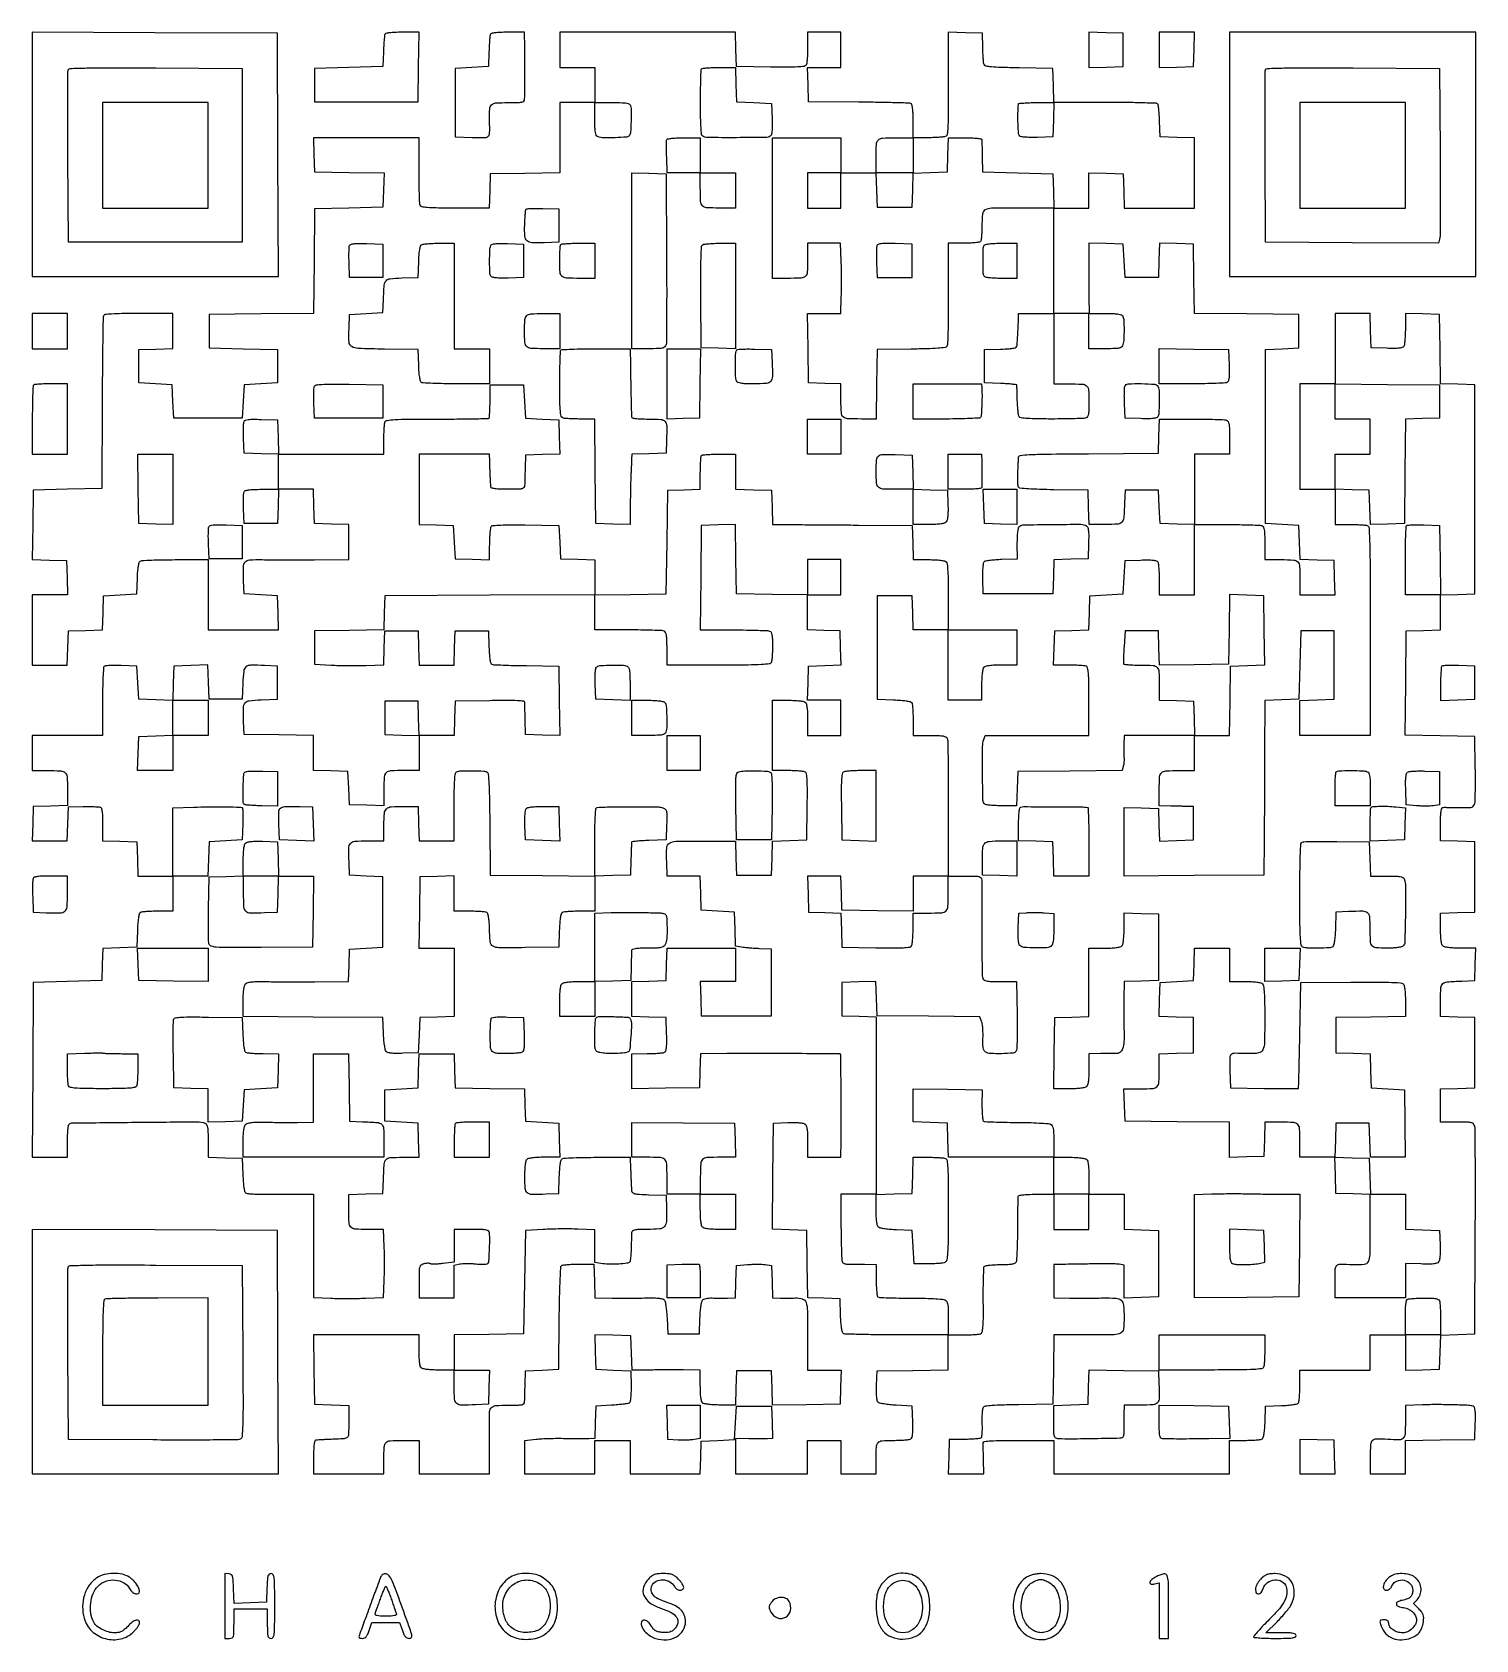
# Model space of a CAD drawing. Extents: x 156 to 936, y 100 to 969.
import ezdxf

# ---------------------------------------------------------------- set-up
doc = ezdxf.new("R2010")
doc.units = 0

msp = doc.modelspace()

# ---------------------------------------------------------------- linework, layer by layer
for points in [[(441, 959.5), (441, 950), (450.5, 950), (460, 950), (460, 940.5), (460, 931), (450.5, 931), (441, 931), (441, 912.022065), (441, 893.044131), (422.25, 892.772065), (403.5, 892.5), (403.212474, 883.25), (402.924948, 874), (384.569463, 874, -0.002478), (374.261417, 874.051095, -0.01833), (369.353605, 874.279811, -0.036362), (366.606062, 874.711703, -0.248902), (365.606989, 875.581787, -0.081401), (365.364228, 876.755458, -0.002396), (365.178303, 881.815525, -0.00474), (365.044049, 887.792976, -0.003244), (365, 894.581787), (365, 912), (336.462474, 912), (307.924948, 912), (308.212474, 902.75), (308.5, 893.5), (327.287232, 893.227798), (346.074464, 892.955596), (345.787232, 883.727798), (345.5, 874.5), (327, 874), (308.5, 873.5), (308.234453, 845.265547), (307.968906, 817.031094), (279.734453, 816.765547), (251.5, 816.5), (251.5, 807.5), (251.5, 798.5), (270, 798), (288.5, 797.5), (288.5, 788.5), (288.5, 779.5), (279.5, 779), (270.5, 778.5), (270, 769.5), (269.5, 760.5), (251, 760.5), (232.5, 760.5), (232, 769.5), (231.5, 778.5), (222.5, 779), (213.5, 779.5), (213.5, 788.5), (213.5, 797.5), (222.75, 797.787526), (232, 798.075052), (232, 807.537526), (232, 817), (213.468615, 817, 0.003189), (204.372385, 816.941975, 0.013227), (198.884593, 816.726688, 0.013478), (195.282184, 816.392088, 0.278366), (194.459216, 815.75, 0.087464), (194.261505, 814.726215, 0.000269), (194.050941, 801.354687, 0.001535), (193.867299, 786.224405, 0.000959), (193.7406, 768.5), (193.5, 722.5), (175, 722), (156.5, 721.5), (156.228074, 702.787816), (155.956148, 684.075632), (165.228074, 683.787816), (174.5, 683.5), (174.787526, 674.25), (175.075052, 665), (165.537526, 665), (156, 665), (156, 646), (156, 627), (165.462474, 627), (174.924948, 627), (175.212474, 636.25), (175.5, 645.5), (184.712964, 645.787036), (193.925929, 646.074071), (194.212964, 655.287036), (194.5, 664.5), (203.5, 665), (212.5, 665.5), (212.793967, 673.968156, -0.010674), (212.994333, 677.539342, -0.020911), (213.333008, 680.36687, -0.02067), (213.763838, 682.466763, -0.192561), (214.293967, 683.202843, -0.129281), (215.259344, 683.511054, -0.002669), (220.35979, 683.748704, -0.006067), (226.36045, 683.923305, -0.004023), (233.25, 683.984687), (251, 684), (251, 665), (251, 646), (270.037526, 646), (289.075052, 646), (288.787526, 655.25), (288.5, 664.5), (279.5, 665), (270.5, 665.5), (270.199088, 672.479083, -0.012422), (270.057933, 680.214198, -0.180078), (271.014264, 682.732474, -0.202597), (273.336868, 683.85941, -0.016297), (280.283591, 683.993956, 0.002135), (285.069511, 683.951091, 0.000654), (292.300492, 683.926657, 0.000654), (300.395517, 683.920484, 0.000716), (308.25, 683.936029), (327, 684), (327, 693.462474), (327, 702.924948), (317.75, 703.212474), (308.5, 703.5), (308.212474, 712.75), (307.924948, 722), (298.462474, 722), (289, 722), (289, 731.5), (289, 741), (317.5, 741), (346, 741), (346, 748.918213, -0.006906), (346.043447, 752.063679, -0.008768), (346.174571, 754.965374, -0.007138), (346.361082, 757.383829, -0.0689), (346.594283, 758.385102, -0.274451), (347.719706, 759.274301, -0.019224), (351.889195, 759.669579, -0.012179), (359.135732, 759.899503, -0.001546), (374.760248, 759.966188, 0.001596), (385.364783, 760.012493, 0.002593), (394.370948, 760.127276, 0.000383), (402.349976, 760.276484, 0.193858), (402.802396, 760.469063, 0.179248), (402.994465, 760.887121, 0.003222), (403.168023, 763.380523, 0.00759), (403.308875, 766.320622, 0.004939), (403.38643, 769.719764), (403.5, 778.5), (412.5, 778.5), (421.5, 778.5), (422, 769.5), (422.5, 760.5), (431.5, 760), (440.5, 759.5), (440.787023, 750.288016), (441.074046, 741.076031), (431.787023, 740.788016), (422.5, 740.5), (422.310483, 733.5, 0.000006), (422.233491, 730.655049, 0.000006), (422.15887, 727.895312, 0.000006), (422.095099, 725.534784, 0.000031), (422.060483, 724.25, -0.133641), (421.680467, 722.988438, -0.19468), (420.751725, 722.31418, -0.0568), (418.706484, 722.046938, -0.004113), (413, 722, -0.007518), (408.76347, 722.0637, -0.026373), (406.044777, 722.289333, -0.03849), (404.34026, 722.65706, -0.295516), (403.834007, 723.25, -0.016014), (403.759903, 723.988599, -0.002487), (403.667421, 725.454687, -0.002769), (403.576497, 727.18548, -0.002407), (403.5, 729, 0.000471), (403.423588, 730.996161, 0.000315), (403.332579, 733.279688, 0.000317), (403.241598, 735.492186, 0.000626), (403.165993, 737.25), (403, 741), (384, 741), (365, 741), (365, 722.037526), (365, 703.075052), (374.25, 702.787526), (383.5, 702.5), (384, 693.5), (384.5, 684.5), (393.75, 684.212474), (403, 683.924948), (403.152314, 691.212474, -0.002687), (403.227581, 694.076842, -0.003684), (403.328135, 696.653039, -0.002395), (403.438806, 698.813992, -0.043108), (403.536965, 699.5, 0.01225), (403.634318, 699.971093, 0.006205), (403.734936, 700.568436, 0.00616), (403.823603, 701.188002, 0.009136), (403.88465, 701.732973, -0.354978), (404.505457, 702.366207, -0.014677), (407.897084, 702.650918, -0.013742), (413.189235, 702.793384, -0.003049), (422.25, 702.732973), (440.5, 702.5), (441, 693.5), (441.5, 684.5), (450.75, 684.212474), (460, 683.924948), (460, 674.470731), (460, 665.016514), (403.25, 664.758257), (346.5, 664.5), (346.212764, 655.271928), (345.925529, 646.043857), (327.212764, 645.771928), (308.5, 645.5), (308.5, 636.5), (308.5, 627.5), (317.5, 627, 0.007343), (321.645986, 626.830694, 0.004069), (326.709544, 626.73959, 0.004057), (331.840911, 626.730666, 0.006527), (336.213343, 626.815626), (345.926685, 627.131251), (346.213343, 636.315626), (346.5, 645.5), (355.5, 645.5), (364.5, 645.5), (364.787526, 636.25), (365.075052, 627), (374.5, 627), (383.924948, 627), (384.212474, 636.25), (384.5, 645.5), (393.5, 645.5), (402.5, 645.5), (402.789612, 636.703415, 0.00889), (402.991507, 632.724046, 0.024629), (403.320638, 629.941112, 0.03055), (403.756325, 628.063859, 0.232893), (404.354668, 627.417396, 0.080768), (405.326629, 627.215079, 0.001615), (410.376965, 627.008876, 0.003793), (416.291389, 626.831442, 0.002533), (423.065056, 626.713981), (440.5, 626.5), (440.772204, 607.71218), (441.044409, 588.924361), (431.772204, 589.21218), (422.5, 589.5), (422.349641, 597.5, 0.000874), (422.284784, 600.656909, 0.001166), (422.21418, 603.523669, 0.000814), (422.145443, 605.927708, 0.01199), (422.099641, 606.772065, 0.357542), (421.463151, 607.435163, 0.016529), (418.124071, 607.723228, 0.014053), (412.774857, 607.856438, 0.002826), (403.25, 607.772065), (384.5, 607.5), (384.212474, 598.25), (383.924948, 589), (374.5, 589), (365.075052, 589), (364.787526, 598.25), (364.5, 607.5), (355.5, 607.5), (346.5, 607.5), (346.5, 598.5), (346.5, 589.5), (355.75, 589.212474), (365, 588.924948), (365, 579.462474), (365, 570), (357.081787, 570, 0.011435), (349.597657, 569.828811, 0.175657), (347.251172, 568.85465, 0.195156), (346.198903, 566.642834, 0.014649), (346, 559.855485), (346, 550.924948), (336.75, 551.212474), (327.5, 551.5), (327, 560.5), (326.5, 569.5), (317.25, 569.787526), (308, 570.075052), (308, 579.515461), (308, 588.955869), (289.25, 589.227935), (270.5, 589.5), (270.199088, 596.479083, -0.012477), (270.062458, 604.011209, -0.170867), (270.97509, 606.54849, -0.198326), (273.222155, 607.762911, -0.017722), (279.759315, 608.211203), (288.5, 608.5), (288.5, 617.5), (288.5, 626.5), (281.520917, 626.800912, 0.012477), (273.988791, 626.937542, 0.170867), (271.45151, 626.02491, 0.198326), (270.237089, 623.777845, 0.017722), (269.788797, 617.240685), (269.5, 608.5), (260.5, 608.5), (251.5, 608.5), (251.211984, 617.787023), (250.923969, 627.074046), (241.711984, 626.787023), (232.5, 626.5), (232.211984, 617.212977), (231.923969, 607.925954), (222.711984, 608.212977), (213.5, 608.5), (213, 617.5), (212.5, 626.5), (204.092979, 626.792979, 0.009965), (200.808838, 626.841934, 0.014292), (197.899759, 626.744134, 0.010057), (195.513427, 626.547291, 0.172425), (194.815278, 626.215278, 0.184345), (194.464602, 625.431704, 0.002682), (194.20156, 620.262247, 0.006947), (194.01005, 614.20032, 0.004478), (193.948685, 607.172298), (193.952773, 589), (174.976387, 589), (156, 589), (156, 579.5), (156, 570), (163.918213, 570, -0.011384), (171.397656, 569.829682, -0.174757), (173.745668, 568.860252, -0.195866), (174.79962, 566.658129, -0.014889), (175, 559.930537), (175, 551.075052), (165.75, 550.787526), (156.5, 550.5), (156.212474, 541.25), (155.924948, 532), (165.424948, 532), (174.924948, 532), (175.212474, 541.158635), (175.5, 550.317269), (183.5, 550.504901, -0.005575), (186.655301, 550.543711, -0.007464), (189.517188, 550.504273, -0.005401), (191.904268, 550.409911, -0.074525), (192.75, 550.239278, -0.243964), (193.332839, 549.606523, -0.033086), (193.701915, 547.782361, -0.025131), (193.932604, 545.017145, -0.008245), (194, 540.930537), (194, 532.075052), (203.25, 531.787526), (212.5, 531.5), (212.787526, 522.25), (213.075052, 513), (222.537526, 513), (232, 513), (232, 503.5), (232, 494), (223.75, 493.984687, 0.008591), (220.501991, 493.922842, 0.011595), (217.568616, 493.748365, 0.008743), (215.144238, 493.504907, 0.112618), (214.292098, 493.201688, 0.195149), (213.75425, 492.447011, 0.020215), (213.326695, 490.262875, 0.020298), (212.991711, 487.292364, 0.009786), (212.792098, 483.467001), (212.5, 474.5), (203.288393, 474.212982), (194.076786, 473.925964), (193.788393, 465.212982), (193.5, 456.5), (175, 456), (156.5, 455.5), (156.240208, 408.25), (155.980417, 361), (165.490208, 361), (175, 361), (175.015313, 369.25, -0.008229), (175.074722, 372.493581, -0.011221), (175.241942, 375.413192, -0.008228), (175.474744, 377.828008, -0.114884), (175.765313, 378.645972, -0.252456), (177.382126, 379.542137, -0.000391), (211.747753, 379.912015, -0.000873), (245.025423, 380.186072, -0.093495), (249.448471, 379.3814, -0.196438), (250.227394, 378.649413, -0.066548), (250.68939, 377.132384, -0.033811), (250.936533, 374.542006, -0.006881), (251, 369.930537), (251, 361.075052), (260.25, 360.787526), (269.5, 360.5), (269.792098, 351.532999, 0.009858), (269.991754, 347.71747, 0.020103), (270.327592, 344.736728, 0.019888), (270.755925, 342.535291, 0.190822), (271.292098, 341.766591, 0.119292), (272.152746, 341.455183, 0.008999), (274.642054, 341.226232, 0.012014), (277.656184, 341.076334, 0.008841), (281, 341.049645, -0.001416), (284.92069, 341.076575, -0.000778), (289.720313, 341.08848, -0.000775), (294.591128, 341.085429, -0.001241), (298.75, 341.066053), (308, 341), (308, 313.070969), (308, 285.141938), (317.25, 284.820969, 0.005697), (321.488828, 284.722223, 0.003236), (326.619428, 284.694391, 0.003231), (331.78865, 284.733212, 0.005326), (336.156564, 284.840788), (345.813128, 285.181576), (346.156564, 294.340788, 0.005727), (346.265268, 298.516648, 0.003338), (346.304831, 303.526669, 0.003337), (346.277464, 308.545321, 0.00564), (346.179031, 312.75), (345.858062, 322), (337.03602, 322, -0.014961), (330.33651, 322.200506, -0.195783), (328.138473, 323.252847, -0.174705), (327.170458, 325.596552, -0.011442), (327, 333.044262), (327, 340.924948), (336.25, 341.212474), (345.5, 341.5), (345.75303, 349, -0.00842), (346.176507, 357.367945, -0.161913), (347.149792, 359.746245, -0.20356), (349.28527, 360.803416, -0.014513), (356.056578, 361), (365.075052, 361), (364.787526, 370.25), (364.5, 379.5), (355.5, 380), (346.5, 380.5), (346.5, 389), (346.5, 397.5), (355.5, 398), (364.5, 398.5), (364.787526, 407.75), (365.075052, 417), (374.5, 417), (383.924948, 417), (384.212474, 407.75), (384.5, 398.5), (403.211387, 398.228077), (421.922774, 397.956153), (422.211387, 389.228077), (422.5, 380.5), (431.5, 380), (440.5, 379.5), (440.787526, 370.25), (441.075052, 361), (432.737526, 361, 0.01101), (429.190499, 360.921884, 0.020283), (426.315021, 360.678036, 0.021051), (424.141321, 360.311042, 0.145015), (423.2, 359.8, 0.144765), (422.689713, 358.86117, 0.021112), (422.322455, 356.697258, 0.020356), (422.078287, 353.838136, 0.011122), (422, 350.319052, 0.019851), (422.245842, 344.129415, 0.208391), (423.41302, 341.942745, 0.16774), (425.947407, 341.054179, 0.01198), (433.520917, 341.199088), (440.5, 341.5), (440.792098, 350.467001, -0.009786), (440.991711, 354.292364, -0.020298), (441.326695, 357.262875, -0.020215), (441.75425, 359.447011, -0.195149), (442.292098, 360.201688, -0.129255), (443.258788, 360.510353, -0.002676), (448.359241, 360.748365, -0.006075), (454.360319, 360.923221, -0.004029), (461.25, 360.984687), (479, 361), (479.150509, 358.25, -0.002283), (479.221867, 356.82714, -0.000713), (479.316114, 354.692187, -0.000713), (479.414579, 352.30739, -0.000787), (479.502918, 350, 0.001391), (479.591042, 347.768739, 0.00154), (479.688864, 345.612586, 0.001427), (479.783276, 343.772815, 0.007962), (479.852408, 342.787526, 0.221413), (480.37016, 341.88695, 0.101229), (481.641756, 341.332063, 0.039105), (484.120251, 341.004194, 0.005569), (489.25, 340.787526), (498.5, 340.5), (498.7363, 333.158659, -0.019332), (498.691704, 326.279559, -0.17652), (497.559177, 323.559894, -0.186738), (494.975556, 322.287719, -0.022085), (488.464816, 322, 0.005763), (483.678699, 321.944835, 0.044524), (481.455376, 321.694687, 0.123786), (480.344373, 321.161642, 0.204543), (479.877143, 320.25, 0.008838), (479.822244, 319.203559, 0.001261), (479.753027, 317.055868, 0.001434), (479.684826, 314.514369, 0.001223), (479.627143, 311.833805, -0.009236), (479.529377, 309.230824, -0.013198), (479.339132, 306.92745, -0.009086), (479.09755, 305.035051, -0.161355), (478.825222, 304.49236, -0.166175), (477.298973, 303.743, -0.014251), (472.905703, 303.308565, -0.019914), (468.203714, 303.166316, -0.034832), (464.32161, 303.47448), (460, 304.122546), (460, 312.992653), (460, 321.86276), (450.75, 322.18138, 0.007), (446.521873, 322.267784, 0.004027), (441.426563, 322.25953, 0.004022), (436.307538, 322.168824, 0.006705), (432, 322), (422.5, 321.5), (422, 293.5), (421.5, 265.5), (402.75, 265.227935), (384, 264.955869), (384, 255.477935), (384, 246), (375.7, 246, -0.011084), (372.171507, 246.07823, -0.020332), (369.306878, 246.322289, -0.021091), (367.139671, 246.689458, -0.144849), (366.2, 247.2, -0.144849), (365.689458, 248.139671, -0.021091), (365.322289, 250.306878, -0.020332), (365.07823, 253.171507, -0.011084), (365, 256.7), (365, 265), (336.477935, 265), (307.955869, 265), (308.227935, 246.25), (308.5, 227.5), (317.75, 227.212474), (327, 226.924948), (327, 217.962474, -0.007435), (326.899244, 211.186902, -0.204846), (326.167663, 209.60776, -0.170214), (324.477312, 208.901729, -0.004805), (316.5, 208.511733, 0.00136), (314.110966, 208.411432, 0.001703), (311.895312, 208.304809, 0.001368), (310.036514, 208.203912, 0.013266), (309.25, 208.13809, 0.300613), (308.65637, 207.644076, 0.039207), (308.288558, 205.95426, 0.026528), (308.063365, 203.244119, 0.007465), (308, 199), (308, 190), (327, 190), (346, 190), (346, 197.418213, -0.01257), (346.178205, 204.50542, -0.179949), (347.159562, 206.785965, -0.190034), (349.370658, 207.807402, -0.014293), (356.106989, 208), (365, 208), (365, 199), (365, 190), (384, 190), (403, 190), (403.112217, 200.75, 0.001736), (403.143863, 205.293161, 0.001509), (403.146125, 210.054607, 0.001518), (403.122087, 214.364557, 0.004466), (403.070066, 217.329512, -0.016972), (403.116806, 223.590176, -0.192478), (404.111084, 225.806452, -0.179652), (406.393138, 226.807192, -0.014441), (413.067388, 227, 0.005225), (418.166083, 227.053287, 0.042888), (420.475439, 227.30046, 0.125156), (421.604343, 227.833811, 0.2158), (422.052954, 228.75, 0.000721), (422.083895, 229.823683, 0.000087), (422.148235, 232.189063, 0.000103), (422.223627, 235.000094, 0.000085), (422.302954, 238), (422.5, 245.5), (431.5, 246), (440.5, 246.5), (440.766466, 273.966466, -0.003055), (440.93695, 284.748526, -0.005162), (441.228301, 293.781078, -0.00157), (441.580595, 301.482959, -0.186247), (441.976585, 302.376585, -0.163309), (442.717622, 302.745245, -0.011197), (445.078193, 303.019079, -0.015047), (447.965753, 303.201242, -0.010688), (451.210119, 303.238668), (459.5, 303.157097), (459.787526, 294.078548), (460.075052, 285), (469.287526, 284.906082, 0.002272), (473.476514, 284.882417, 0.001341), (478.479491, 284.890311, 0.001342), (483.475829, 284.925002, 0.002299), (487.642656, 284.984277, -0.00773), (492.030186, 284.999032, -0.025756), (494.905213, 284.815942, -0.037503), (496.786801, 284.45394, -0.185214), (497.642656, 283.828195, -0.100635), (498.003543, 282.904895, -0.008694), (498.39503, 280.393282, -0.011177), (498.745928, 277.352396, -0.008444), (499, 274), (499.5, 265.5), (508, 265.5), (516.5, 265.5), (516.793676, 273.950164, -0.011854), (516.988868, 277.286002, -0.015537), (517.333746, 280.318924, -0.013055), (517.76099, 282.801824, -0.124693), (518.219815, 283.764861, -0.119829), (518.944948, 284.304249, -0.043328), (520.174299, 284.704056, -0.037958), (521.714577, 284.939914, -0.028681), (523.426138, 284.97196, 0.004899), (525.290129, 284.918211, 0.002805), (527.540304, 284.888014, 0.002801), (529.803525, 284.883021, 0.004655), (531.711067, 284.907263), (535.922134, 285), (536.211067, 293.75), (536.5, 302.5), (542.5, 303, -0.0113), (545.053739, 303.154797, -0.009486), (547.765625, 303.20625, -0.009602), (550.245247, 303.158625, -0.025878), (552, 303), (555.5, 302.5), (555.788933, 293.75), (556.077866, 285), (560.288933, 284.903108, 0.005053), (562.177474, 284.878746, 0.003199), (564.379532, 284.886683, 0.003212), (566.542643, 284.922221, 0.005923), (568.300964, 284.983256, -0.09188), (572.183816, 284.449134, -0.238505), (574.118933, 282.503114, -0.074144), (574.875419, 277.996509, -0.004574), (575, 264.377555), (575, 246), (584.037526, 246), (593.075052, 246), (592.787526, 236.75), (592.5, 227.5), (574.287172, 227.276733), (556.074344, 227.053466), (555.787172, 236.276733), (555.5, 245.5), (546, 245.5), (536.5, 245.5), (536.213055, 236.293865), (535.926109, 227.08773), (527.740991, 227.105717, -0.011959), (524.512904, 227.190037, -0.015865), (521.584857, 227.429969, -0.013184), (519.188371, 227.767333, -0.132391), (518.277936, 228.184296, -0.158604), (517.705105, 229.090942, -0.028586), (517.319786, 231.075856, -0.02362), (517.075342, 233.867134, -0.01003), (517, 237.622445), (517, 246), (507.75, 246.063971, 0.001581), (503.54176, 246.079765, 0.000931), (498.511248, 246.073371, 0.000931), (493.484377, 246.048265, 0.001591), (489.288291, 246.006139), (480.076582, 245.884336), (479.788291, 255.192168), (479.5, 264.5), (469.711989, 264.78667), (459.923978, 265.073341), (460.211989, 255.78667), (460.5, 246.5), (469.986528, 246), (479.473057, 245.5), (479.552686, 237.195396, -0.010869), (479.511681, 233.820444, -0.018825), (479.311237, 231.023081, -0.015983), (479.003751, 228.858992, -0.207853), (478.566158, 228.195396, -0.107274), (477.789771, 227.899415, -0.006543), (475.316309, 227.557398, -0.00951), (472.333667, 227.24217, -0.00688), (469, 227), (460.5, 226.5), (460.211067, 217.75), (459.922134, 209), (456.711067, 208.840052, -0.01145), (454.898069, 208.791322, -0.002272), (451.652626, 208.793176, -0.002405), (447.872551, 208.830697, -0.002236), (444, 208.905083, 0.00707), (439.905184, 208.94414, 0.005509), (435.454687, 208.874617, 0.005573), (431.308611, 208.717889, 0.013463), (428.25, 208.485438), (422, 207.840812), (422, 198.920406), (422, 190), (441, 190), (460, 190), (460, 199), (460, 208), (469.5, 208), (479, 208), (479, 199), (479, 190), (497.961067, 190), (516.922134, 190), (517.211067, 198.75), (517.5, 207.5), (526.5, 208), (535.5, 208.5), (536, 217.5), (536.5, 226.5), (546, 226.5), (555.5, 226.5), (555.788933, 217.75), (556.077866, 209), (553.288933, 208.844005, -0.011673), (551.759812, 208.794244, -0.002714), (549.189562, 208.784587, -0.002799), (546.230203, 208.806102, -0.00274), (543.25, 208.860787), (536, 209.033563), (536, 199.516782), (536, 190), (555.5, 190), (575, 190), (575, 199), (575, 208), (584, 208), (593, 208), (593, 199), (593, 190), (602.5, 190), (612, 190), (612, 197.418213, -0.012045), (612.169488, 204.452803, -0.170409), (613.103321, 206.752319, -0.196932), (615.216333, 207.795471, -0.016954), (621.356989, 208.015313, 0.009288), (624.570103, 208.081049, 0.012325), (627.487838, 208.267102, 0.009701), (629.896861, 208.527636, 0.10999), (630.793098, 208.850966, 0.187221), (631.389362, 209.659703, 0.039341), (631.721251, 211.4185, 0.027159), (631.864234, 214.085459, 0.008519), (631.793098, 218.085653), (631.5, 226.5), (622.795583, 227, -0.010967), (619.381989, 227.271312, -0.015042), (616.327771, 227.674739, -0.01172), (613.836594, 228.140547, -0.145803), (613.000726, 228.594857, -0.155444), (612.558498, 229.454858, -0.019595), (612.289631, 231.55462, -0.019943), (612.157432, 234.29015, -0.011423), (612.205143, 237.594857), (612.5, 245.5), (631.75, 245.771593), (651, 246.043186), (651, 255.521593), (651, 265), (658.918213, 265, 0.007109), (662.067069, 265.044776, 0.008958), (664.979143, 265.179854, 0.007391), (667.407152, 265.372186, 0.06825), (668.431974, 265.61227, 0.244064), (669.303346, 266.594584, 0.041011), (669.729575, 269.156279, 0.01963), (669.931286, 273.774994, 0.002599), (669.923371, 283.561506, -0.00353), (669.930449, 290.281867, -0.005383), (670.040577, 296.1144, -0.002138), (670.20976, 301.100033, -0.129562), (670.468626, 301.949236, -0.212003), (671.085084, 302.370436, -0.014759), (673.21, 302.696074, -0.018614), (675.888158, 302.925143, -0.012026), (679, 303, 0.010596), (682.502241, 303.074227, 0.025122), (685.097841, 303.315308, 0.030263), (686.926361, 303.692359, 0.185205), (687.690983, 304.25, 0.128852), (688.016707, 305.239117, 0.003271), (688.279081, 309.979688, 0.006777), (688.47649, 315.586609, 0.004547), (688.556952, 322, -0.001066), (688.592765, 328.413481, -0.001592), (688.653882, 334.020312, -0.000662), (688.727864, 338.821572, -0.034137), (688.806952, 339.75, -0.294833), (689.337389, 340.346737, -0.035635), (691.144135, 340.712025, -0.025024), (694.011735, 340.936767, -0.007044), (698.5, 341), (708, 341), (708, 331.5), (708, 322), (717.5, 322), (727, 322), (727, 331.5), (727, 341), (736.5, 341), (746, 341), (746, 331.537526), (746, 322.075052), (755.25, 321.787526), (764.5, 321.5), (764.5, 303.5), (764.5, 285.5), (755.25, 285.212474), (746, 284.924948), (746, 293.848975), (746, 302.773001), (743.25, 303.153287, 0.031661), (740.518653, 303.356088, 0.003179), (733.979502, 303.385228, 0.00325), (725.032984, 303.310064, 0.00129), (712.75, 303.09531), (708, 303), (708, 294), (708, 285), (716.75, 284.906082, 0.002418), (720.762235, 284.882421, 0.001368), (725.62411, 284.890566, 0.001366), (730.526104, 284.925579, 0.002246), (734.672502, 284.985146, -0.018785), (741.663365, 284.854338, -0.172549), (744.418594, 283.695911, -0.187123), (745.705564, 281.105428, -0.022785), (746, 274.647529, -0.027723), (745.640404, 268.16701, -0.255934), (744.08105, 265.945274, -0.111118), (740.600141, 265.106774, -0.003764), (726.415076, 265), (708.044131, 265), (707.772065, 246.25), (707.5, 227.5), (689.069141, 227.266381, 0.003441), (680.176313, 227.092448, 0.012814), (674.585009, 226.801079, 0.012951), (670.83361, 226.411069, 0.217565), (669.800608, 225.766381, 0.116431), (669.483763, 224.905279, 0.012248), (669.276131, 222.75504, 0.014631), (669.165147, 220.145751, 0.011238), (669.191464, 217.29333, -0.009926), (669.224824, 214.47816, -0.014231), (669.133867, 211.984624, -0.010003), (668.959722, 209.939009, -0.171777), (668.674478, 209.341144, -0.167796), (668.062033, 209.043104, -0.007819), (665.734953, 208.798401, -0.012207), (662.915945, 208.615699, -0.008396), (659.714481, 208.540401), (651.5, 208.485173), (651.212474, 199.242587), (650.924948, 190), (660.526012, 190), (670.127076, 190), (669.992901, 197.75, -0.0011), (669.946662, 200.809528, -0.001463), (669.918889, 203.590625, -0.001029), (669.907225, 205.922726, -0.014849), (669.929363, 206.75, -0.362749), (670.53976, 207.402041, -0.014238), (674.049018, 207.732623, -0.013433), (679.537568, 207.944525, -0.002931), (689, 208), (708, 208), (708, 199), (708, 190), (755.5, 190), (803, 190), (803, 199), (803, 208), (811.25, 208.015313, 0.008579), (814.497876, 208.077072, 0.011582), (817.430835, 208.251296, 0.008725), (819.854929, 208.494381, 0.112667), (820.706033, 208.797157, 0.192561), (821.236162, 209.533237, 0.02067), (821.666992, 211.63313, 0.020911), (822.005667, 214.460658, 0.010674), (822.206033, 218.031844), (822.5, 226.5), (830.968156, 226.793967, 0.010674), (834.539342, 226.994333, 0.020911), (837.36687, 227.333008, 0.02067), (839.466763, 227.763838, 0.192561), (840.202843, 228.293967, 0.112667), (840.505619, 229.145071, 0.008725), (840.748704, 231.569165, 0.011582), (840.922928, 234.502124, 0.008579), (840.984687, 237.75), (841, 246), (860, 246), (879, 246), (879, 255.5), (879, 265), (888.5, 265), (898, 265), (898, 255.462474), (898, 245.924948), (907.25, 246.212474), (916.5, 246.5), (916.787036, 255.712964), (917.074071, 264.925929), (926.287036, 265.212964), (935.5, 265.5), (935.776595, 320.5, 0.000947), (935.843216, 341.744487, 0.001486), (935.811656, 360.004687, 0.000367), (935.724867, 375.978117, 0.058002), (935.507543, 377.75, 0.122598), (934.851723, 379.003904, 0.154459), (933.732885, 379.672178, 0.053321), (931.54844, 379.94753, 0.004712), (925.980948, 380), (917, 380), (917, 388.962474), (917, 397.924948), (926.25, 398.212474), (935.5, 398.5), (935.5, 417.5), (935.5, 436.5), (926.25, 436.787526), (917, 437.075052), (917, 446.018474, -0.014194), (917.190094, 452.713321, -0.199365), (918.215838, 454.834916, -0.165063), (920.527107, 455.811311, -0.009054), (928.5, 456.245668), (935.5, 456.5), (935.788933, 465.25), (936.077866, 474), (927.738933, 474, -0.011007), (924.191211, 474.078112, -0.020282), (921.315326, 474.321952, -0.021049), (919.141383, 474.688939, -0.145022), (918.2, 475.2, -0.144682), (917.689961, 476.138013, -0.021131), (917.322617, 478.298731, -0.02038), (917.078344, 481.152513, -0.011159), (917, 484.662474), (917, 492.924948), (926.25, 493.212474), (935.5, 493.5), (935.5, 512.5), (935.5, 531.5), (926.25, 531.787526), (917, 532.075052), (917, 541.037526, -0.00744), (917.063008, 545.271671, -0.02682), (917.287754, 547.96063, -0.04033), (917.655897, 549.625425, -0.306589), (918.25, 550.103467, -0.021515), (919.076863, 550.136195, -0.001507), (921.397508, 550.121163, -0.002134), (924.165553, 550.083074, -0.001605), (927.209602, 550.018417, 0.005646), (932.010131, 549.955262, 0.063929), (933.891915, 550.19329, 0.171243), (934.879098, 550.858136, 0.099633), (935.494778, 552.16495, 0.053713), (935.711545, 553.768641, 0.003003), (935.817507, 558.807829, 0.004598), (935.852496, 564.817956, 0.00335), (935.785177, 571.5), (935.5, 588.5), (916.734464, 588.772122), (897.968929, 589.044245), (898.234464, 617.272122), (898.5, 645.5), (907.75, 645.787526), (917, 646.075052), (917, 655.5), (917, 664.924948), (926.25, 665.212474), (935.5, 665.5), (935.5, 722), (935.5, 778.5), (926.271928, 778.787236), (917.043857, 779.074471), (916.771928, 797.787236), (916.5, 816.5), (907.25, 816.787526), (898, 817.075052), (897.984687, 808.787526, -0.009129), (897.918962, 805.519034, -0.01216), (897.732898, 802.554613, -0.009485), (897.472502, 800.106611, -0.110544), (897.149034, 799.206902, -0.187221), (896.340297, 798.610638, -0.039341), (894.5815, 798.278749, -0.027159), (891.914541, 798.135766, -0.008519), (887.914347, 798.206902), (879.5, 798.5), (879.212474, 807.75), (878.924948, 817), (869.462474, 817), (860, 817), (860, 798), (860, 779), (850.5, 779), (841, 779), (841, 750.5), (841, 722), (850.5, 722), (860, 722), (860, 712.5), (860, 703), (867.918213, 703, -0.006976), (871.064847, 702.956095, -0.008834), (873.970121, 702.823608, -0.007225), (876.391845, 702.63509, -0.068675), (877.401263, 702.399515, -0.296271), (878.366419, 701.07111, -0.006204), (878.706504, 692.542275, -0.006187), (878.921749, 678.262996, -0.000675), (878.966102, 645.399515), (878.966102, 589), (859.983051, 589), (841, 589), (841, 598.462474), (841, 607.924948), (850.25, 608.212474), (859.5, 608.5), (859.5, 627), (859.5, 645.5), (850.5, 645.5), (841.5, 645.5), (841, 627), (840.5, 608.5), (831.25, 608.212474), (822, 607.924948), (821.934333, 579.712474, -0.00042), (821.895725, 567.520287, -0.000322), (821.833808, 554.206164, -0.000326), (821.75976, 541.754602, -0.000776), (821.684333, 532.5), (821.5, 513.5), (783.75, 513.237975), (746, 512.97595), (746, 531.525501), (746, 550.075052), (755.25, 549.787526), (764.5, 549.5), (764.789473, 540.712997), (765.078945, 531.925993), (774.289473, 532.212997), (783.5, 532.5), (783.5, 541.5), (783.5, 550.5), (780.5, 550.582494, 0.000091), (778.934165, 550.625268, 0.000027), (776.545313, 550.689961, 0.000027), (773.862873, 550.762313, 0.000029), (771.25, 550.832494), (765, 551), (765, 559.893011, -0.014768), (765.199638, 566.650479, -0.195511), (766.252746, 568.85745, -0.175208), (768.599988, 569.829247, -0.01141), (776.081787, 570), (784, 570), (784, 579.5), (784, 589), (793.477935, 589), (802.955869, 589), (803.227935, 607.75), (803.5, 626.5), (812.771926, 626.787816), (822.043852, 627.075632), (821.771926, 645.787816), (821.5, 664.5), (812.272202, 664.787232), (803.044404, 665.074464), (802.772202, 646.287232), (802.5, 627.5), (783.787816, 627.228074), (765.075632, 626.956148), (764.787816, 636.228074), (764.5, 645.5), (755.5, 645.5), (746.5, 645.5), (745.954625, 637, 0.004393), (745.771358, 633.688606, 0.006465), (745.673556, 630.776563, 0.003296), (745.638973, 628.315507, 0.112694), (745.763642, 627.75, 0.261127), (746.184867, 627.45022, 0.006559), (748.608917, 627.220312, 0.01242), (751.540444, 627.054193, 0.007942), (754.952028, 627, -0.014922), (761.661049, 626.799732, -0.19567), (763.860634, 625.747662, -0.17485), (764.829403, 623.404206, -0.01145), (765, 615.955738), (765, 608.075052), (774.25, 607.787526), (783.5, 607.5), (783.787526, 598.25), (784.075052, 589), (765.037526, 589), (746, 589), (745.884846, 583.75, 0.004055), (745.855181, 581.603758, 0.004284), (745.861201, 579.496297, 0.004097), (745.89683, 577.680458, 0.019369), (745.96606, 576.64165, -0.033696), (745.999474, 575.760656, -0.016183), (745.929563, 574.631211, -0.015964), (745.780164, 573.45281, -0.021971), (745.566064, 572.407198), (744.9697, 570.031095), (716.73485, 569.765548), (688.5, 569.5), (688.212474, 560.25), (687.924948, 551), (679.521491, 551, -0.009651), (675.770513, 551.072411, -0.023863), (673.030689, 551.309506, -0.028375), (671.113401, 551.679778, -0.194839), (670.354011, 552.236216, -0.136005), (669.661797, 554.614577, -0.002102), (669.537116, 569.000219, -0.003219), (669.564641, 582.939136, -0.07855), (670.199951, 586.75), (670.950498, 589), (698.975249, 589), (727, 589), (727, 607.393011, 0.002472), (726.948927, 617.723448, 0.018295), (726.72025, 622.640441, 0.036273), (726.288503, 625.393178, 0.24904), (725.418213, 626.393011, 0.068543), (724.399219, 626.631102, 0.007277), (721.964077, 626.821697, 0.008872), (719.042924, 626.955617, 0.007017), (715.880687, 627), (707.924948, 627), (708.212474, 636.25), (708.5, 645.5), (717.712964, 645.787036), (726.925929, 646.074071), (727.212964, 655.287036), (727.5, 664.5), (736.5, 665), (745.5, 665.5), (746, 674.5), (746.5, 683.5), (754.914347, 683.793098, -0.008519), (758.914541, 683.864234, -0.027159), (761.5815, 683.721251, -0.039341), (763.340297, 683.389362, -0.187221), (764.149034, 682.793098, -0.110402), (764.472467, 681.894283, -0.00954), (764.732898, 679.45641, -0.012203), (764.918959, 676.504112, -0.00917), (764.984687, 673.25), (765, 665), (774.5, 665), (784, 665), (784, 683.977964), (784, 702.955928), (801.497874, 702.947395, -0.003064), (808.311608, 702.902314, -0.004508), (814.296996, 702.772046, -0.002182), (819.374959, 702.593527, -0.081908), (820.497874, 702.362442, -0.203965), (821.245327, 701.639372, -0.060636), (821.691568, 700.078375, -0.032316), (821.935974, 697.449675, -0.007025), (822, 692.893011), (822, 684), (830.893011, 684, -0.014768), (837.650479, 683.800362, -0.195511), (839.85745, 682.747254, -0.175208), (840.829247, 680.400012, -0.01141), (841, 672.918213), (841, 665), (850.537526, 665), (860.075052, 665), (859.787526, 674.25), (859.5, 683.5), (850.287036, 683.787036), (841.074071, 684.074071), (840.787036, 693.287036), (840.5, 702.5), (831.5, 703), (822.5, 703.5), (822.5, 750.5), (822.5, 797.5), (831.5, 798), (840.5, 798.5), (840.5, 807.5), (840.5, 816.5), (812.272008, 816.765536), (784.044016, 817.031072), (783.772008, 835.765536), (783.5, 854.5), (774.288016, 854.787023), (765.076031, 855.074046), (764.788016, 845.787023), (764.5, 836.5), (755.5, 836.5), (746.5, 836.5), (746, 845.5), (745.5, 854.5), (736.25, 854.787526), (727, 855.075052), (726.936029, 845.287526, 0.001491), (726.920326, 840.86914, 0.000913), (726.926856, 835.657898, 0.000915), (726.952181, 830.497702, 0.001628), (726.994633, 826.25), (727.117209, 817), (717.558604, 817), (708, 817), (708, 845.5), (708, 874), (717.5, 874), (727, 874), (727, 883.537526), (727, 893.075052), (736.25, 892.787526), (745.5, 892.5), (745.787526, 883.25), (746.075052, 874), (765.037526, 874), (784, 874), (784, 892.962474), (784, 911.924948), (774.75, 912.212474), (765.5, 912.5), (765.205609, 920.994391, 0.008539), (765.034095, 924.307537, 0.012294), (764.760288, 927.230962, 0.008103), (764.435122, 929.639767, 0.160101), (764.103023, 930.296977, 0.190461), (763.345742, 930.625201, 0.00108), (755.421646, 930.866254, 0.00437), (746.326944, 931.043712, 0.002739), (735.684312, 931.100028), (708.073796, 931.094884), (707.786898, 940.297442), (707.5, 949.5), (689.209899, 949.772714, -0.002732), (679.3121, 949.974384, -0.01706), (674.254911, 950.27794, -0.028722), (671.307723, 950.727878, -0.254134), (670.341315, 951.552932, -0.065713), (670.107774, 952.527628, -0.006788), (669.894157, 954.885292, -0.008354), (669.724033, 957.713751, -0.006586), (669.631415, 960.780218), (669.5, 968.5), (660.25, 968.787526), (651, 969.075052), (650.930432, 960.287526, 0.001599), (650.908628, 955.667185, 0.00046), (650.904327, 948.519024, 0.000463), (650.914353, 940.458534, 0.000493), (650.939255, 932.56447, -0.003172), (650.918768, 923.267033, -0.0128), (650.725084, 917.596913, -0.013446), (650.400001, 913.853984, -0.226672), (649.758823, 912.829783, -0.111286), (648.878651, 912.514478, -0.009221), (646.446342, 912.26088, -0.011961), (643.501655, 912.079478, -0.008937), (640.25, 912.015313), (632, 912), (632, 921.031385, 0.008049), (631.932804, 925.205391, 0.024671), (631.702487, 928.024223, 0.032278), (631.334146, 929.885323, 0.243052), (630.75, 930.529218, 0.082416), (629.758012, 930.722772, 0.000701), (621.935938, 930.932721, 0.00245), (612.939181, 931.117478, 0.001574), (602.5, 931.247833), (575.5, 931.5), (575.212474, 940.75), (574.924948, 950), (583.962474, 950), (593, 950), (593, 959.5), (593, 969), (584, 969), (575, 969), (574.984687, 960.75, -0.009035), (574.919865, 957.497312, -0.012063), (574.736503, 954.549423, -0.009356), (574.48003, 952.114795, -0.110913), (574.161306, 951.226758, -0.226527), (573.126519, 950.578359, -0.01557), (569.589823, 950.283854, -0.013555), (564.125155, 950.14811, -0.003139), (554.926619, 950.226758), (536.5, 950.5), (536.212474, 959.75), (535.924948, 969), (488.462474, 969), (441, 969)], [(346.488341, 967.75, 0.062379), (346.299299, 966.905307, 0.004511), (346.092081, 964.517187, 0.006263), (345.905777, 961.655284, 0.004694), (345.769726, 958.5), (345.5, 950.5), (327, 950), (308.5, 949.5), (308.5, 940.5), (308.5, 931.5), (336.5, 931.5), (364.5, 931.5), (364.772065, 950.25), (365.044131, 969), (355.99068, 969, 0.007989), (351.80083, 968.933053, 0.024715), (348.981074, 968.703087, 0.032493), (347.124659, 968.334964, 0.246123)], [(403.488341, 967.75, 0.062379), (403.299299, 966.905307, 0.004511), (403.092081, 964.517187, 0.006263), (402.905777, 961.655284, 0.004694), (402.769726, 958.5), (402.5, 950.5), (393.5, 950), (384.5, 949.5), (384.5, 931), (384.5, 912.5), (393.75, 912.212474, 0.007304), (400.708673, 912.097887, 0.191023), (402.418095, 912.772027, 0.203767), (403.145492, 914.42019, 0.008462), (403.123596, 921, -0.01448), (403.181073, 927.600852, -0.187781), (404.140866, 929.815779, -0.185655), (406.350548, 930.811916, -0.0141), (413.019052, 931, 0.005164), (418.152213, 931.053015, 0.042775), (420.468095, 931.299778, 0.125877), (421.595374, 931.833355, 0.217441), (422.03823, 932.75, 0.002535), (422.155958, 939.768709, 0.001877), (422.217658, 947.531136, 0.001903), (422.220541, 954.931095, 0.003864), (422.155698, 960.75), (422, 969), (412.968615, 969, 0.008016), (408.790152, 968.933009, 0.024764), (405.976619, 968.702973, 0.032567), (404.124042, 968.334747, 0.245965)], [(269.5, 902.5), (269.5, 855.5), (222.5, 855.5), (175.5, 855.5), (175.239372, 901.5, -0.000997), (175.174287, 919.225103, -0.001596), (175.197198, 934.357597, -0.000282), (175.267665, 947.72814, -0.090314), (175.461789, 948.759906, -0.301449), (176.45055, 949.464468, -0.003096), (185.402033, 949.70934, -0.005599), (198.68089, 949.841585, -0.001079), (222.722417, 949.759906), (269.5, 949.5)], [(536.212474, 940.75), (536.5, 931.5), (546, 931), (555.5, 930.5), (555.793098, 922.085653, -0.008519), (555.864234, 918.085459, -0.027159), (555.721251, 915.4185, -0.039341), (555.389362, 913.659703, -0.187221), (554.793098, 912.850966, -0.139969), (552.358853, 912.131976, -0.001875), (536.542042, 912.047873, -0.001864), (520.719179, 912.082071, -0.141008), (518.299427, 912.793782, -0.2267), (517.707017, 913.741419, -0.011847), (517.378958, 917.411634, -0.01275), (517.165256, 922.75731, -0.003746), (517.108077, 930.96886, -0.002683), (517.147768, 937.701165, -0.004174), (517.261574, 943.503851, -0.001316), (517.41507, 948.519802, -0.130826), (517.617667, 949.19039, -0.229235), (518.1249, 949.513039, -0.007494), (520.586442, 949.762177, -0.012975), (523.57313, 949.941396, -0.008497), (527.021491, 950), (535.924948, 950)], [(916.777529, 904.5, -0.001169), (916.844214, 887.089041, -0.00181), (916.812248, 872.054912, -0.000538), (916.723164, 858.995066, -0.057675), (916.505999, 857.240125), (915.956939, 854.980251), (869.22847, 855.240125), (822.5, 855.5), (822.239372, 901.5, -0.000997), (822.174287, 919.225103, -0.001596), (822.197198, 934.357597, -0.000282), (822.267665, 947.72814, -0.090314), (822.461789, 948.759906, -0.301449), (823.45055, 949.464468, -0.003096), (832.402033, 949.70934, -0.005599), (845.68089, 949.841585, -0.001079), (869.722417, 949.759906), (916.5, 949.5)], [(479.324203, 929.25, -0.06376), (479.700112, 926.355534, -0.010744), (479.589979, 920.761742, -0.007879), (479.26668, 915.088974, -0.122349), (478.665063, 913.25, -0.237685), (477.200408, 912.363209, -0.010024), (470.952161, 912.002481, -0.015686), (464.823469, 911.964158, -0.08553), (461.581787, 912.606989, -0.192406), (460.782907, 913.346128, -0.06988), (460.311531, 914.845898, -0.034532), (460.062976, 917.428287, -0.00673), (460, 922.106989), (460, 931), (469.432612, 931, -0.005379), (474.732848, 930.942979, -0.038416), (477.283064, 930.691454, -0.095972), (478.648692, 930.167325, -0.191407)], [(707.787526, 921.75), (707.5, 912.5), (699.15308, 912.207992, -0.011069), (695.871881, 912.16588, -0.01514), (692.919351, 912.282803, -0.011871), (690.499281, 912.509984, -0.144816), (689.65308, 912.872722, -0.204252), (689.015052, 914.112665, -0.007618), (688.709586, 919.462948, -0.014492), (688.63645, 925.170438, -0.020426), (688.92637, 930.25, -0.357122), (689.226234, 930.550781, -0.005759), (691.780019, 930.779688, -0.012099), (694.875531, 930.946013, -0.007371), (698.537526, 931), (708.075052, 931)], [(517, 902.5), (517, 893), (526.5, 893), (536, 893), (536, 883.5), (536, 874), (527.106989, 874, -0.014768), (520.349521, 874.199638, -0.195511), (518.14255, 875.252746, -0.175208), (517.170753, 877.599988, -0.01141), (517, 885.081787), (517, 893), (508.073474, 893), (499.146947, 893), (498.823474, 901.523175, -0.004031), (498.723784, 904.859493, -0.005712), (498.692937, 907.82961, -0.003384), (498.712423, 910.325963, -0.078732), (498.833333, 911.023175, -0.280981), (499.300091, 911.411642, -0.010265), (501.686186, 911.713267, -0.016066), (504.639201, 911.929466, -0.010239), (508.083333, 912), (517, 912)], [(593, 902.5), (593, 893), (602.5, 893), (612, 893), (612, 900.918213, -0.011759), (612.176663, 908.429085, -0.18106), (613.179831, 910.767356, -0.19079), (615.45107, 911.809647, -0.013298), (622.606989, 912), (632, 912), (632, 902.462474), (632, 892.924948), (641.25, 893.212474), (650.5, 893.5), (650.787526, 902.75), (651.075052, 912), (660.037526, 912, -0.009392), (663.638012, 911.93236, -0.018135), (666.5119, 911.719781, -0.01366), (668.698705, 911.417366, -0.34334), (669.083333, 911, -0.013445), (669.122508, 910.304329, -0.000586), (669.191146, 907.870313, -0.000995), (669.263423, 904.983263, -0.00071), (669.333333, 901.75), (669.5, 893.5), (688.5, 893), (707.5, 892.5), (707.787526, 883.25), (708.075052, 874), (689.104913, 874, 0.003387), (674.365592, 873.90016, 0.115978), (671.004789, 873.061768, 0.255205), (669.488448, 870.82455, 0.022174), (669.121359, 863.712984, -0.008028), (669.059177, 861.043144, -0.010899), (668.91187, 858.636778, -0.008024), (668.714093, 856.64523, -0.110077), (668.477123, 855.962984, -0.220355), (667.899253, 855.581532, -0.010874), (665.577255, 855.282877, -0.015892), (662.718594, 855.069834, -0.010652), (659.440983, 855), (651, 855), (650.9398, 845.75, 0.001342), (650.921607, 840.992008, 0.000431), (650.919651, 833.929688, 0.00043), (650.931009, 826.069769, 0.000481), (650.955744, 818.5, -0.004228), (650.926223, 811.513159, -0.006374), (650.771428, 805.427172, -0.002842), (650.544623, 800.25963, -0.134391), (650.22136, 799.273353, -0.219717), (649.227438, 798.658038, -0.011017), (645.324454, 798.267479, -0.012146), (639.65723, 797.96451, -0.003577), (630.955416, 797.773353), (612.5, 797.5), (612.227935, 778.75), (611.955869, 760), (604.059722, 760, -0.011431), (596.597784, 760.170612, -0.174947), (594.252683, 761.140362, -0.195645), (593.200091, 763.342444, -0.014872), (593, 770.068056), (593, 778.922134), (584.25, 779.211067), (575.5, 779.5), (575.227935, 798.25), (574.955869, 817), (583.906966, 817), (592.858062, 817), (593.179031, 826.25, 0.005736), (593.277592, 830.495207, 0.003234), (593.304751, 835.646875, 0.003227), (593.264969, 840.846037, 0.005283), (593.156293, 845.25), (592.812585, 855), (583.906293, 855), (575, 855), (575, 846.106989, -0.014768), (574.800362, 839.349521, -0.195511), (573.747254, 837.14255, -0.175208), (571.400012, 836.170753, -0.01141), (563.918213, 836), (556, 836), (556, 874), (556, 912), (574.5, 912), (593, 912)], [(498.749839, 847.5, -0.001103), (498.808093, 830.089727, -0.001709), (498.773864, 815.057812, -0.000504), (498.686307, 801.995784, -0.054791), (498.480787, 800.25, -0.123402), (497.840118, 798.995651, -0.15637), (496.731788, 798.327077, -0.053512), (494.555174, 798.052163, -0.004679), (488.980948, 798), (480, 798), (479.962766, 816.5, -0.000168), (479.94848, 825.024282, -0.000093), (479.936469, 835.440625, -0.000093), (479.928216, 845.999363, -0.000149), (479.925532, 855, -0.000164), (479.928266, 863.319929, -0.000156), (479.936469, 871.779773, -0.000155), (479.948375, 879.257972, -0.000555), (479.962766, 884.037526), (480, 893.075052), (489.25, 892.787526), (498.5, 892.5)], [(440.5, 864.5), (440.5, 855.5), (432.655204, 855.206229, -0.019627), (426.005728, 855.218321, -0.177747), (423.366228, 856.312218, -0.193464), (422.181185, 858.804243, -0.023913), (422.096142, 864.939125, -0.004656), (422.224032, 867.893114, -0.006658), (422.396747, 870.510389, -0.003874), (422.588115, 872.705546, -0.095549), (422.758823, 873.287732, -0.257902), (423.213321, 873.592207, -0.007599), (425.591581, 873.759546, -0.013423), (428.480905, 873.841063, -0.008636), (431.832337, 873.787732), (440.5, 873.5)], [(384, 826.5), (384, 798), (393.5, 798), (403, 798), (403, 788.5), (403, 779), (385.25, 779.015313, -0.004023), (378.36045, 779.076695, -0.006067), (372.35979, 779.251296, -0.002669), (367.259344, 779.488946, -0.129281), (366.293967, 779.797157, -0.192561), (365.763838, 780.533237, -0.02067), (365.333008, 782.63313, -0.020911), (364.994333, 785.460658, -0.010674), (364.793967, 789.031844), (364.5, 797.5), (346.263403, 797.772507, -0.004357), (332.032463, 798.109225, -0.130715), (328.626248, 799.134323, -0.250509), (327.173802, 801.62696, -0.019946), (327.199088, 809.520917), (327.5, 816.5), (336.5, 817), (345.5, 817.5), (345.754332, 824.5, -0.009206), (346.18527, 832.366323, -0.159803), (347.149036, 834.710509, -0.195196), (349.253839, 835.801646, -0.014923), (355.759315, 836.211203), (364.5, 836.5), (364.793967, 844.968156, -0.010674), (364.994333, 848.539342, -0.020911), (365.333008, 851.36687, -0.02067), (365.763838, 853.466763, -0.192561), (366.293967, 854.202843, -0.112667), (367.145071, 854.505619, -0.008725), (369.569165, 854.748704, -0.011582), (372.502124, 854.922928, -0.008579), (375.75, 854.984687), (384, 855)], [(345.5, 845.5), (345.5, 836.5), (336.5, 836.5), (327.5, 836.5), (327.205027, 844.411609, -0.006757), (327.130652, 847.542211, -0.008847), (327.151984, 850.403842, -0.006825), (327.2445, 852.787219, -0.078651), (327.438673, 853.700781, -0.222283), (328.127059, 854.364206, -0.05328), (329.715903, 854.724548, -0.030281), (332.338027, 854.871594, -0.007113), (336.733647, 854.789171), (345.5, 854.5)], [(421.5, 845.5), (421.5, 836.5), (413.085653, 836.206902, -0.00858), (409.091147, 836.136357, -0.026999), (406.414872, 836.279639, -0.038856), (404.642089, 836.611664, -0.183007), (403.816768, 837.206902, -0.139033), (403.249443, 838.992302, -0.007143), (403.144864, 845.111829, -0.009692), (403.244274, 851.106577, -0.079072), (403.770319, 853.787164, -0.238386), (404.4171, 854.391111, -0.043449), (406.074634, 854.720702, -0.028007), (408.710501, 854.861701, -0.007678), (412.87125, 854.787164), (421.5, 854.5)], [(460, 845.5), (460, 836), (452.081787, 836, -0.010973), (444.645885, 836.163215, -0.166948), (442.282706, 837.092708, -0.201813), (441.213878, 839.212898, -0.017167), (441, 845.440322, -0.007555), (441.048362, 848.640807, -0.011152), (441.195833, 851.446011, -0.006592), (441.401283, 853.774411, -0.17274), (441.666667, 854.333333, -0.174709), (442.23216, 854.599192, -0.005871), (444.732292, 854.804167, -0.010477), (447.733476, 854.951666, -0.007039), (451.166667, 855), (460, 855)], [(536, 826.462474), (536, 797.924948), (526.75, 798.212474), (517.5, 798.5), (517.304021, 825.97437, -0.002129), (517.265594, 839.343613, -0.008505), (517.416254, 847.53364, -0.00621), (517.685489, 853.159133, -0.240554), (518.304021, 854.209057, -0.112933), (519.149538, 854.509445, -0.00863), (521.572119, 854.750529, -0.011508), (524.502844, 854.923386, -0.00851), (527.75, 854.984687), (536, 855)], [(612.438128, 853.699359, 0.078674), (612.244157, 852.786543, 0.006817), (612.151823, 850.403425, 0.00884), (612.130612, 847.542108, 0.00675), (612.205027, 844.411609), (612.5, 836.5), (622, 836.5), (631.5, 836.5), (631.5, 845.5), (631.5, 854.5), (622.233101, 854.787749, 0.006604), (617.565901, 854.870994, 0.028831), (614.808733, 854.724677, 0.050502), (613.142535, 854.366783, 0.226742)], [(688, 845.5), (688, 836), (679.559017, 836, -0.010178), (675.969496, 836.073077, -0.021017), (673.172876, 836.304995, -0.020969), (671.114392, 836.651355, -0.204947), (670.408777, 837.147602, -0.132936), (669.837494, 839.06725, -0.006987), (669.766635, 845.535741, -0.007039), (669.877175, 851.999883, -0.131347), (670.45948, 853.934437, -0.213349), (671.104053, 854.372417, -0.014966), (673.31688, 854.698936, -0.018328), (676.156861, 854.926388, -0.010817), (679.559017, 855), (688, 855)], [(441, 807.5), (441, 798), (432.106989, 798, -0.013336), (425.429165, 798.178146, -0.177094), (423.202154, 799.129957, -0.190499), (422.197642, 801.264457, -0.015844), (422, 807.5, -0.015844), (422.197642, 813.735543, -0.190499), (423.202154, 815.870043, -0.177094), (425.429165, 816.821854, -0.013336), (432.106989, 817), (441, 817)], [(708, 798), (708, 779), (715.918213, 779, -0.011011), (723.358591, 778.836127, -0.16771), (725.720139, 777.902823, -0.201251), (726.787494, 775.774803, -0.016928), (727, 769.5, -0.007489), (726.93529, 765.179878, -0.036534), (726.683962, 762.748234, -0.072682), (726.209997, 761.323423, -0.18666), (725.418213, 760.606989, -0.081027), (724.249807, 760.364411, -0.002525), (719.348686, 760.178303, -0.004875), (713.551744, 760.044061, -0.003351), (706.97723, 760, -0.00375), (698.84349, 760.061006, -0.01391), (693.720157, 760.280513, -0.014785), (690.300733, 760.624302, -0.220302), (689.310335, 761.25, -0.105008), (688.983222, 762.107531, -0.010058), (688.68042, 764.335938, -0.012465), (688.43669, 767.036386, -0.009523), (688.300159, 770, 0.000368), (688.219034, 772.925286, 0.000534), (688.142813, 775.505751, 0.000263), (688.074536, 777.698772, 0.009233), (688.048841, 778.211067, 0.35506), (687.775039, 778.504425, 0.006087), (685.444035, 778.798132, 0.012448), (682.608244, 779.049101, 0.007592), (679.25, 779.211067), (670.5, 779.5), (670.5, 788.5), (670.5, 797.5), (679.25, 797.788933, 0.006077), (684.064648, 798.006523, 0.040908), (686.430249, 798.337685, 0.10365), (687.652286, 798.894325, 0.214397), (688.157892, 799.788933, 0.007823), (688.341513, 802.188601, 0.001821), (688.572097, 806.223683, 0.001986), (688.780749, 810.438033, 0.004046), (688.904696, 813.75), (689, 817), (698.5, 817), (708, 817)], [(745.393011, 815.418213, -0.081279), (745.868123, 813.124017, -0.010886), (745.968309, 808.173479, -0.012536), (745.835949, 803.19986, -0.052589), (745.369714, 800.25, -0.119916), (744.684822, 798.997888, -0.150802), (743.551213, 798.33029, -0.0534), (741.368743, 798.053433, -0.00487), (735.883369, 798), (727, 798), (727, 807.5), (727, 817), (735.893011, 817, -0.00673), (740.571713, 816.937024, -0.034532), (743.154102, 816.688469, -0.06988), (744.653872, 816.217093, -0.192406)], [(479.189075, 789.25, -0.000211), (479.273832, 785.249568, -0.000121), (479.372813, 780.426563, -0.000121), (479.469936, 775.57981, -0.000202), (479.549057, 771.5, 0.001196), (479.624722, 767.961456, 0.001638), (479.71089, 764.776562, 0.001056), (479.797713, 762.100898, 0.019252), (479.859982, 761.25, 0.300083), (480.354366, 760.656591, 0.039249), (482.041855, 760.288694, 0.026567), (484.74723, 760.063419, 0.007489), (488.980948, 760, -0.015749), (495.726739, 759.787466, -0.203776), (497.927516, 758.683248, -0.175184), (498.834686, 756.250006, -0.011087), (498.740435, 748.5), (498.5, 741.5), (489.25, 741.212474), (480, 740.924948), (479.881032, 738.212474, -0.000678), (479.818657, 736.833038, -0.00023), (479.724345, 734.828039, -0.000229), (479.618123, 732.613176, -0.000264), (479.51469, 730.5, 0.005113), (479.410493, 727.843903, 0.001399), (479.30072, 723.653039, 0.001414), (479.202989, 718.900663, 0.001473), (479.133658, 714.212474), (479, 702.924948), (469.75, 703.212474), (460.5, 703.5), (460.234427, 731.75), (459.968853, 760), (452.066214, 760, -0.006905), (448.926945, 760.043357, -0.008767), (446.030989, 760.174211, -0.007137), (443.61732, 760.360337, -0.068902), (442.61809, 760.593058, -0.249737), (441.776368, 761.562638, -0.035249), (441.354065, 764.265408, -0.01854), (441.127703, 769.032304, -0.002685), (441.079032, 778.757688, -0.002744), (441.118806, 785.552996, -0.004262), (441.235231, 791.413001, -0.001371), (441.392841, 796.473969, -0.130661), (441.601747, 797.16463, -0.245941), (442.172126, 797.5026, -0.002142), (447.383413, 797.75461, -0.006771), (453.452524, 797.939753, -0.004239), (460.559017, 798), (479, 798)], [(555.800912, 790.520917, -0.012267), (555.942531, 782.889946, -0.175386), (555.01661, 780.378493, -0.203074), (552.753293, 779.229837, -0.017236), (546.087937, 779, -0.006751), (541.420499, 779.063026, -0.034591), (538.842836, 779.311663, -0.069968), (537.345429, 779.78312, -0.192231), (536.606989, 780.581787, -0.084651), (536.088807, 783.171177, -0.00856), (536.016373, 789.475572, -0.005224), (536.121605, 796.01904, -0.192027), (536.701526, 797.368192, -0.181254), (537.294584, 797.637876, -0.006365), (539.854968, 797.779968, -0.011094), (542.933373, 797.843152, -0.007452), (546.451526, 797.784859), (555.5, 797.5)], [(802.793098, 789.085653, -0.008519), (802.864234, 785.085459, -0.027159), (802.721251, 782.4185, -0.039341), (802.389362, 780.659703, -0.187221), (801.793098, 779.850966, -0.128063), (800.767033, 779.521621, -0.002999), (795.665785, 779.267102, -0.006444), (789.645645, 779.080621, -0.004304), (782.75, 779.015313), (765, 779), (765, 788.522065), (765, 798.044131), (783.75, 797.772065), (802.5, 797.5)], [(156.666667, 778.333333, 0.188134), (156.396742, 777.718151, 0.001621), (156.195833, 772.477083, 0.005368), (156.048122, 766.408987, 0.0034), (156, 759.333333), (156, 741), (165.5, 741), (175, 741), (175, 760), (175, 779), (166.166667, 779, 0.007039), (162.733476, 778.951666, 0.010477), (159.732292, 778.804167, 0.005871), (157.23216, 778.599192, 0.174709)], [(345.5, 769.5), (345.5, 760.5), (327, 760.5), (308.5, 760.5), (308.205027, 768.411609, -0.006678), (308.130183, 771.541021, -0.008767), (308.150121, 774.398988, -0.006722), (308.240504, 776.779383, -0.078916), (308.432332, 777.684256, -0.271496), (309.329852, 778.401442, -0.021534), (312.482268, 778.72062, -0.015363), (317.664758, 778.861208, -0.002829), (327.227305, 778.772646), (345.5, 778.5)], [(669.135434, 776.225, -0.01507), (669.218224, 771.984507, -0.009011), (669.073816, 766.943415, -0.004426), (668.80321, 762.073607, -0.122916), (668.418362, 760.867907, -0.244875), (667.829155, 760.517179, -0.002422), (662.769369, 760.254948, -0.007208), (656.857133, 760.062609, -0.004526), (649.940983, 760), (632, 760), (632, 769.475), (632, 778.95), (650.5, 778.95), (669, 778.95)], [(764.393011, 777.418213, -0.084529), (764.923441, 774.770951, -0.011036), (764.963962, 769.001062, -0.008945), (764.771604, 763.163368, -0.129339), (764.149034, 761.206902, -0.187221), (763.340297, 760.610638, -0.039341), (761.5815, 760.278749, -0.027159), (758.914541, 760.135766, -0.008519), (754.914347, 760.206902), (746.5, 760.5), (746.205027, 768.411609, -0.006569), (746.129541, 771.539392, -0.008656), (746.147568, 774.392336, -0.006579), (746.235027, 776.7687, -0.079281), (746.423642, 777.661609, -0.29562), (748.229032, 778.976623, -0.017051), (755.405167, 779.124149, -0.01715), (762.575238, 778.780866, -0.288164)], [(288.788029, 750.211971), (289.076058, 740.923942), (279.788029, 741.211971), (270.5, 741.5), (270.205027, 749.411609, -0.006757), (270.130652, 752.542211, -0.008847), (270.151984, 755.403842, -0.006825), (270.2445, 757.787219, -0.078651), (270.438673, 758.700781, -0.222283), (271.127059, 759.364206, -0.05328), (272.715903, 759.724548, -0.030281), (275.338027, 759.871594, -0.007113), (279.733647, 759.789171), (288.5, 759.5)], [(801.418213, 759.393011, -0.192406), (802.217093, 758.653872, -0.06988), (802.688469, 757.154102, -0.034532), (802.937024, 754.571713, -0.00673), (803, 749.893011), (803, 741), (793.5, 741), (784, 741), (784, 721.962474), (784, 702.924948), (774.75, 703.212474), (765.5, 703.5), (765, 712.5), (764.5, 721.5), (755.5, 721.5), (746.5, 721.5), (746.245668, 714.5, -0.009054), (745.811311, 706.527107, -0.165063), (744.834916, 704.215838, -0.199365), (742.713321, 703.190094, -0.014194), (736.018474, 703), (727.075052, 703), (726.787526, 712.25), (726.5, 721.5), (708.044584, 721.773353, -0.004251), (700.307413, 721.953754, -0.009215), (694.367693, 722.252431, -0.004736), (689.708129, 722.61729, -0.236678), (688.946278, 723.086925, -0.117437), (688.706671, 723.810518, -0.009903), (688.575798, 725.785717, -0.012724), (688.5258, 728.176725, -0.009495), (688.587853, 730.813572, 0.000137), (688.701447, 733.501009, 0.000162), (688.80751, 736.046392, 0.000142), (688.895809, 738.196794, 0.00101), (688.936159, 739.237975, -0.365182), (689.901634, 740.301763, -0.020177), (694.718818, 740.751977, -0.010576), (703.691814, 741.036432, -0.0009), (726.75, 741.237975), (764.5, 741.5), (764.787526, 750.75), (765.075052, 760), (782.455738, 760, -0.003251), (789.230164, 759.95595, -0.004749), (795.195498, 759.821697, -0.002404), (800.244887, 759.63576, -0.081377)], [(536, 731.536212), (536, 722.072424), (545.75, 721.786212), (555.5, 721.5), (555.787526, 712.25), (556.075052, 703), (564.787526, 702.946307, -0.0001), (569.839527, 702.914166, -0.000017), (579.459461, 702.850721, -0.000019), (590.758371, 702.7754, -0.000017), (602.5, 702.696307), (631.5, 702.5), (631.787526, 693.25), (632.075052, 684), (640.337526, 684, -0.011159), (643.847487, 683.921656, -0.02038), (646.701269, 683.677383, -0.021131), (648.861987, 683.310039, -0.144682), (649.8, 682.8, -0.17093), (650.380286, 681.588868, -0.011288), (650.716292, 677.675375, -0.011908), (650.936048, 672.080768, -0.003861), (651, 663.8), (651, 646), (669.5, 646), (688, 646), (688, 636.5), (688, 627), (679.7, 627, 0.011084), (676.171507, 626.92177, 0.020332), (673.306878, 626.677711, 0.021091), (671.139671, 626.310542, 0.144849), (670.2, 625.8, 0.144849), (669.689458, 624.860329, 0.021091), (669.322289, 622.693122, 0.020332), (669.07823, 619.828493, 0.011084), (669, 616.3), (669, 608), (660, 608), (651, 608), (651, 627), (651, 646), (641.537526, 646), (632.075052, 646), (631.787526, 655.25), (631.5, 664.5), (622, 664.5), (612.5, 664.5), (612.5, 636.5), (612.5, 608.5), (621.467001, 608.207902, -0.009786), (625.292364, 608.008289, -0.020298), (628.262875, 607.673305, -0.020215), (630.447011, 607.24575, -0.195149), (631.201688, 606.707902, -0.112618), (631.504907, 605.855762, -0.008743), (631.748365, 603.431384, -0.011595), (631.922842, 600.498009, -0.008591), (631.984687, 597.25), (632, 589), (640.893011, 589, -0.006456), (645.689944, 588.93806, -0.036795), (648.225635, 588.68523, -0.079401), (649.671475, 588.187721, -0.180553), (650.424965, 587.334943, -0.085946), (650.680578, 586.040328, -0.001207), (650.848685, 578.05592, -0.003328), (650.959867, 568.777321, -0.002181), (650.970179, 558.084943, 0.0003), (650.93883, 546.882369, 0.00033), (650.92213, 536.032765, 0.000307), (650.919664, 526.761485, 0.001678), (650.938226, 521.75), (651, 513), (660, 513, -0.00409), (665.711627, 512.953275, -0.056948), (667.751166, 512.686355, -0.196548), (668.672276, 512.01186, -0.13386), (669.041229, 510.75, -0.00421), (669.057338, 509.123273, -0.000113), (669.066342, 501.964063, -0.000236), (669.071056, 493.550797, -0.000161), (669.068825, 484, 0.002058), (669.102701, 474.484415, 0.003091), (669.21776, 466.182812, 0.001264), (669.378199, 459.075243, 0.068632), (669.594984, 457.75, 0.179206), (670.292748, 456.839417, 0.094982), (671.634766, 456.3144, 0.039894), (674.083891, 456.059341, 0.006006), (679.023763, 456), (687.91275, 456), (688.206375, 437.92399, -0.004242), (688.260919, 430.894132, -0.006305), (688.178839, 424.73951, -0.003037), (688.011938, 419.528922, -0.118956), (687.70031, 418.42399, -0.247572), (686.021608, 417.339166, -0.015466), (679.930188, 416.989103, -0.01965), (673.870053, 417.06679, -0.128954), (671, 417.981733, -0.145042), (670.296549, 418.787634, -0.065655), (669.880608, 420.139776, -0.039696), (669.697883, 422.211865, -0.011575), (669.744484, 425.415828, 0.014584), (669.767238, 428.083735, 0.014739), (669.634065, 430.739012, 0.014689), (669.38236, 433.039877, 0.056305), (669.02527, 434.433535), (668.061571, 436.968254), (640.280786, 437.234127), (612.5, 437.5), (612.211984, 446.787023), (611.923969, 456.074046), (602.711984, 455.787023), (593.5, 455.5), (593.5, 446.5), (593.5, 437.5), (602.75, 437.212474), (612, 436.924948), (612, 388.926262), (612, 340.927576), (621.75, 341.213788), (631.5, 341.5), (631.786212, 351.25), (632.072424, 361), (639.954425, 361, -0.00708), (643.088399, 360.955618, -0.008931), (645.985679, 360.821719, -0.007355), (648.401214, 360.631094, -0.068342), (649.418015, 360.393087, -0.272447), (650.327914, 359.250255, -0.021452), (650.721615, 355.226208, -0.012615), (650.93053, 348.122153, -0.001507), (650.948701, 332.400922, -0.001426), (650.872412, 316.209795, -0.013588), (650.632107, 309.295257, -0.027507), (650.185933, 305.496428, -0.239318), (649.198898, 304.175475, -0.083104), (648.127849, 303.851829, -0.011358), (645.795926, 303.606281, -0.012799), (642.996123, 303.447639, -0.010497), (640, 303.41764), (632.5, 303.5), (632, 312.5), (631.5, 321.5), (623.049836, 321.793676, -0.011302), (619.718637, 321.984907, -0.014976), (616.700081, 322.317974, -0.012295), (614.227989, 322.728174, -0.126595), (613.299836, 323.166121, -0.156365), (612.712511, 324.086773, -0.030268), (612.320981, 326.047251, -0.024242), (612.07522, 328.828796, -0.009913), (612, 332.622445), (612, 341), (602.5, 341), (593, 341), (593.015313, 323.25, 0.004059), (593.077198, 316.35967, 0.006115), (593.253321, 310.356513, 0.002711), (593.493131, 305.256022, 0.129124), (593.804052, 304.282811, 0.119372), (594.277083, 303.826764, 0.052781), (595.073279, 303.467343, 0.048078), (596.039885, 303.248663, 0.046891), (597.038739, 303.215996, -0.013071), (598.381137, 303.262838, -0.003126), (600.612942, 303.268387, -0.003211), (603.176673, 303.242267, -0.003173), (605.75, 303.183185), (612, 303), (612, 294.559017, 0.010998), (612.072133, 291.280057, 0.016347), (612.292105, 288.417042, 0.01144), (612.600851, 286.096126, 0.218923), (612.994399, 285.503461, 0.128342), (613.799337, 285.255977, 0.002057), (618.595019, 285.06942, 0.005251), (624.20127, 284.933359, 0.00344), (630.663947, 284.888889, -0.00546), (637.185457, 284.817672, -0.007762), (642.978466, 284.601123, -0.004729), (647.823453, 284.298669, -0.105285), (649.169548, 283.909261, -0.140076), (650.125254, 282.98303, -0.085379), (650.671636, 281.497172, -0.039185), (650.93676, 278.949716, -0.006343), (651, 273.964816), (651, 265), (623.25, 265.015313, -0.002583), (612.526204, 265.076635, -0.004037), (603.296741, 265.251635, -0.001209), (595.301462, 265.487172, -0.134371), (594.292098, 265.798312, -0.195149), (593.75425, 266.552989, -0.020215), (593.326695, 268.737125, -0.020298), (592.991711, 271.707636, -0.009786), (592.792098, 275.532999), (592.5, 284.5), (583.772409, 284.788606), (575.044819, 285.077212), (574.772409, 303.288606), (574.5, 321.5), (565.234727, 321.787728), (555.969453, 322.075456), (556.234727, 350.787728), (556.5, 379.5), (564.344796, 379.793771, -0.01153), (567.735348, 379.842502, -0.021342), (570.485252, 379.701133, -0.023545), (572.568167, 379.405224, -0.126804), (573.594796, 378.921326, -0.145524), (574.251072, 377.939147, -0.03848), (574.673265, 376.078343, -0.027148), (574.9254, 373.342652, -0.009406), (575, 369.377555), (575, 361), (584, 361), (593, 361), (593.093048, 369.75, 0.003158), (593.1493, 382.776107, 0.001686), (593.062834, 398.878662, 0.000117), (592.908134, 416.11383, 0.19652), (592.683013, 416.65032, 0.197103), (592.163156, 416.867776, 0.00008), (571.977106, 417.005164, 0.00133), (551.561096, 417.086546, 0.001358), (531.287526, 417.058364), (517.075052, 417), (516.787526, 407.75), (516.5, 398.5), (498.25, 398.267027), (480, 398.034054), (480, 407.517027), (480, 417), (488.25, 417.015313, 0.009158), (491.503986, 417.080961, 0.01219), (494.455895, 417.266784, 0.009524), (496.89348, 417.526866, 0.110447), (497.791346, 417.849883, 0.190691), (498.391596, 418.675579, 0.03736), (498.721257, 420.518036, 0.025891), (498.863419, 423.325344, 0.007874), (498.791346, 427.58457), (498.5, 436.5), (489.25, 436.787526), (480, 437.075052), (480, 446.5), (480, 455.924948), (489.25, 456.212474), (498.5, 456.5), (498.788933, 465.25), (499.077866, 474), (517.538933, 474), (536, 474), (536, 465), (536, 456), (526.462474, 456), (516.924948, 456), (517.212474, 446.75), (517.5, 437.5), (536.5, 437.5), (555.5, 437.5), (555.5, 455.5), (555.5, 473.5), (549, 473.745913, -0.005659), (546.275794, 473.879867, -0.005135), (543.465562, 474.078936, -0.005145), (540.954681, 474.308767, -0.016423), (539.287018, 474.534282), (536.074036, 475.076737), (535.787018, 484.288368), (535.5, 493.5), (526.5, 494), (517.5, 494.5), (517.212474, 503.75), (516.924948, 513), (508.041478, 513), (499.158008, 513), (498.829004, 520.578234, -0.021788), (498.830404, 528.292377, -0.252889), (500.328838, 530.797012, -0.130157), (503.824594, 531.792409, -0.004636), (517.916531, 531.923077), (535.925966, 531.923077), (536.212983, 522.711538), (536.5, 513.5), (546, 513.5), (555.5, 513.5), (555.787036, 522.712964), (556.074071, 531.925929), (565.287036, 532.212964), (574.5, 532.5), (574.773792, 550.426279, 0.003244), (574.852313, 559.364497, 0.013907), (574.716418, 564.689515, 0.016205), (574.420432, 568.133477, 0.225497), (573.773792, 569.160966, 0.110898), (572.885456, 569.479821, 0.009361), (570.450739, 569.736403, 0.012067), (567.502728, 569.919839, 0.009039), (564.25, 569.984687), (556, 570), (556, 589), (556, 608), (564.3, 608, -0.011084), (567.828493, 607.92177, -0.020332), (570.693122, 607.677711, -0.021091), (572.860329, 607.310542, -0.144849), (573.8, 606.8, -0.144849), (574.310542, 605.860329, -0.021091), (574.677711, 603.693122, -0.020332), (574.92177, 600.828493, -0.011084), (575, 597.3), (575, 589), (584, 589), (593, 589), (593, 598.5), (593, 608), (583.962474, 608), (574.924948, 608), (575.212474, 617.25), (575.5, 626.5), (584.287003, 626.789473), (593.074007, 627.078945), (592.787003, 636.289473), (592.5, 645.5), (583.75, 645.788933), (575, 646.077866), (575, 655.51734), (575, 664.956814), (555.75, 665.228407), (536.5, 665.5), (536.227798, 684.287232), (535.955596, 703.074464), (526.727798, 702.787232), (517.5, 702.5), (517.234427, 674.25), (516.968853, 646), (534.902639, 646, -0.003152), (541.889096, 645.955961, -0.004622), (548.033026, 645.821697, -0.002284), (553.239933, 645.635934, -0.081726), (554.418213, 645.393011, -0.176711), (555.197023, 644.715136, -0.077051), (555.675157, 643.40921, -0.040223), (555.931881, 641.220641, -0.009092), (556, 637.474799, -0.007618), (555.955578, 634.55946, -0.009419), (555.821697, 631.846597, -0.008009), (555.630616, 629.581709, -0.066654), (555.393011, 628.581787, -0.273), (554.2442, 627.66906, -0.020733), (550.135087, 627.269618, -0.01238), (542.897163, 627.047441, -0.001482), (526.893011, 627), (499, 627), (499, 635.893011, 0.00673), (498.937024, 640.571713, 0.034532), (498.688469, 643.154102, 0.06988), (498.217093, 644.653872, 0.192406), (497.418213, 645.393011, 0.081716), (496.240069, 645.635929, 0.002287), (491.0376, 645.821697, 0.004625), (484.898699, 645.955961, 0.003154), (477.918213, 646), (460, 646), (460, 655.478407), (460, 664.956814), (479.25, 665.228407), (498.5, 665.5), (499, 693.5), (499.5, 721.5), (508.25, 721.788933), (517, 722.077866), (517, 730.872266, -0.00707), (517.048335, 734.290531, -0.010518), (517.195833, 737.279145, -0.005914), (517.400838, 739.768239, -0.174591), (517.666667, 740.333333, -0.174709), (518.23216, 740.599192, -0.005871), (520.732292, 740.804167, -0.010477), (523.733476, 740.951666, -0.007039), (527.166667, 741), (536, 741)], [(631.787036, 731.287036), (632.074071, 722.074071), (641.287036, 721.787036), (650.5, 721.5), (650.793771, 713.655204, -0.01153), (650.842502, 710.264652, -0.021342), (650.701133, 707.514748, -0.023545), (650.405224, 705.431833, -0.126804), (649.921326, 704.405204, -0.145524), (648.939147, 703.748928, -0.03848), (647.078343, 703.326735, -0.027148), (644.342652, 703.0746, -0.009406), (640.377555, 703), (632, 703), (632, 712.5), (632, 722), (622.606989, 722, -0.012028), (615.535656, 722.170133, -0.172246), (613.240907, 723.111401, -0.196207), (612.204811, 725.240461, -0.016355), (612, 731.5, -0.01564), (612.19814, 737.832977, -0.196985), (613.220615, 739.94135, -0.179667), (615.474305, 740.827743, -0.012624), (622.370776, 740.785928), (631.5, 740.5)], [(669.09375, 737, -0.00202), (669.129727, 735.145034, -0.001081), (669.159961, 732.853125, -0.001076), (669.180728, 730.513777, -0.001681), (669.1875, 728.5, -0.001909), (669.18064, 726.703691, -0.002351), (669.159961, 725.028125, -0.001943), (669.130497, 723.62056, -0.017167), (669.09375, 723, -0.340815), (668.704755, 722.582789, -0.013481), (666.502848, 722.280382, -0.018018), (663.614239, 722.067705, -0.009366), (660, 722), (651, 722), (651, 731.5), (651, 741), (660, 741), (669, 741)], [(288.787526, 712.75), (288.5, 703.5), (279.5, 703.5), (270.5, 703.5), (270.205027, 711.411609, -0.006569), (270.129541, 714.539392, -0.008656), (270.147568, 717.392336, -0.006579), (270.235027, 719.7687, -0.079281), (270.423642, 720.661609, -0.22904), (271.108114, 721.304492, -0.041271), (272.861635, 721.698947, -0.027152), (275.637843, 721.934049, -0.007548), (280.006141, 722), (289.075052, 722)], [(269.5, 693.5), (269.5, 684.5), (260.5, 684.5), (251.5, 684.5), (251.205027, 692.411609, -0.006757), (251.130652, 695.542211, -0.008847), (251.151984, 698.403842, -0.006825), (251.2445, 700.787219, -0.078651), (251.438673, 701.700781, -0.222283), (252.127059, 702.364206, -0.05328), (253.715903, 702.724548, -0.030281), (256.338027, 702.871594, -0.007113), (260.733647, 702.789171), (269.5, 702.5)], [(725.793098, 702.149034, -0.187221), (726.389362, 701.340297, -0.039341), (726.721251, 699.5815, -0.027159), (726.864234, 696.914541, -0.008519), (726.793098, 692.914347), (726.5, 684.5), (717.287036, 684.212964), (708.074071, 683.925929), (707.787036, 674.712964), (707.5, 665.5), (688.639324, 665.5), (669.778648, 665.5), (669.625386, 673.823469, -0.011001), (669.63753, 677.206227, -0.018249), (669.814534, 680.053534, -0.015738), (670.105425, 682.277606, -0.181077), (670.535898, 683.029793, -0.133464), (671.329336, 683.391152, -0.009531), (673.750225, 683.739576, -0.012873), (676.695181, 684.029515, -0.009345), (679.984477, 684.206324), (688.369282, 684.5), (688.299821, 692.5, -0.011778), (688.346748, 695.655166, -0.015654), (688.546649, 698.517187, -0.012932), (688.845814, 700.861961, -0.132138), (689.237625, 701.75, -0.22141), (691.303215, 702.764999, -0.002506), (707.120597, 703.016963, -0.003439), (722.606467, 703.079477, -0.141556)], [(916.772065, 683.75), (917.044131, 665), (907.522065, 665), (898, 665), (898, 683.333333, -0.003584), (898.05073, 690.411472, -0.00564), (898.206402, 696.487652, -0.001786), (898.418403, 701.723678, -0.187492), (898.702644, 702.369311, -0.179987), (899.290922, 702.638564, -0.007016), (901.709672, 702.781547, -0.011703), (904.626528, 702.84459, -0.007913), (907.952644, 702.785977), (916.5, 702.5)], [(477.418213, 626.393011, -0.192751), (478.217512, 625.652499, -0.069706), (478.688728, 624.148072, -0.034414), (478.937123, 621.556376, -0.006687), (479, 616.855485), (479, 607.924948), (469.75, 608.212474), (460.5, 608.5), (460.206902, 616.914347, -0.008519), (460.135766, 620.914541, -0.027159), (460.278749, 623.5815, -0.039341), (460.610638, 625.340297, -0.187221), (461.206902, 626.149034, -0.129339), (463.163368, 626.771604, -0.008945), (469.001062, 626.963962, -0.011036), (474.770951, 626.923441, -0.084529)], [(917.702644, 626.369311, 0.173388), (917.422777, 625.777963, 0.006353), (917.206402, 623.267253, 0.010931), (917.050962, 620.245903, 0.007385), (917, 616.795808), (917, 607.924948), (926.25, 608.212474), (935.5, 608.5), (935.5, 617.5), (935.5, 626.5), (926.952644, 626.785977, 0.007913), (923.626528, 626.84459, 0.011703), (920.709672, 626.781547, 0.007016), (918.290922, 626.638564, 0.179987)], [(497.795521, 606.746382, -0.154433), (498.525282, 604.952092, -0.010513), (498.852737, 599.390475, -0.014641), (498.899681, 593.870123, -0.069087), (498.400216, 590.75, -0.180037), (497.703331, 589.838873, -0.094988), (496.358688, 589.313951, -0.039762), (493.900913, 589.059164, -0.005954), (488.932612, 589), (480, 589), (480, 598.5), (480, 608), (488.377555, 608, -0.010166), (492.089088, 607.924528, -0.022921), (494.89125, 607.681542, -0.026738), (496.905015, 607.30303, -0.161075)], [(288.5, 560.095459), (288.5, 550.690918), (280.042842, 550.914473, -0.005158), (276.744936, 551.035706, -0.007482), (273.837076, 551.216297, -0.004191), (271.397969, 551.425034, -0.115464), (270.792842, 551.628031, -0.257767), (269.914912, 553.187766, -0.008476), (269.980264, 560.588955, -0.00812), (270.292037, 568.004207, -0.286447), (271.25, 569.356866, -0.08407), (272.100026, 569.554893, -0.00628), (274.482813, 569.670739, -0.008556), (277.344709, 569.724863, -0.006392), (280.5, 569.690199), (288.5, 569.5)], [(401.733562, 569.185829, -0.235636), (402.382713, 568.107958, -0.006542), (402.7535, 562.511792, -0.00868), (403.045785, 554.332045, -0.002163), (403.233562, 540.951142), (403.5, 513.5), (431.75, 513.234427), (460, 512.968853), (460, 531.484427, -0.003023), (460.055672, 540.693006, -0.013761), (460.267905, 546.047976, -0.01482), (460.599832, 549.467257, -0.360379), (461.25, 550.076122, -0.012082), (469.881396, 550.392696, -0.004577), (481.944371, 550.433042, -0.001725), (494.385143, 550.317845, -0.085963), (496.790593, 549.869645, -0.10048), (498.065941, 549.077142, -0.150726), (498.707115, 547.945007, -0.057546), (498.916186, 545.884866, -0.005335), (498.790593, 540.759317), (498.5, 532.5), (489.25, 532.212474, 0.007166), (485.694067, 532.050905, 0.011603), (482.677373, 531.80012, 0.005394), (480.176612, 531.506356, 0.324491), (479.864463, 531.212474, 0.03624), (479.803634, 530.688345, 0.000851), (479.701097, 528.212414, 0.001878), (479.59672, 525.308727, 0.001273), (479.498655, 522), (479.268384, 513.5), (469.634192, 513.213788), (460, 512.927576), (460, 503.463788), (460, 494), (451.75, 493.984687, 0.008591), (448.501991, 493.922842, 0.011595), (445.568616, 493.748365, 0.008743), (443.144238, 493.504907, 0.112618), (442.292098, 493.201688, 0.195149), (441.75425, 492.447011, 0.020215), (441.326695, 490.262875, 0.020298), (440.991711, 487.292364, 0.009786), (440.792098, 483.467001), (440.5, 474.5), (422.34731, 474.294218, -0.003729), (408.141541, 474.239135, -0.131142), (404.966161, 475.098754, -0.24393), (403.501182, 477.398934, -0.016178), (403.046305, 485.4782, 0.013875), (402.898142, 488.344874, 0.023562), (402.595188, 490.726943, 0.023466), (402.189668, 492.535794, 0.186361), (401.689782, 493.212887, 0.113098), (400.847717, 493.511803, 0.008572), (398.426061, 493.751654, 0.011463), (395.496713, 493.923668, 0.008468), (392.25, 493.984687), (384, 494), (384, 503.537526), (384, 513.075052), (374.75, 512.787526), (365.5, 512.5), (365.228407, 493.25), (364.956814, 474), (374.478407, 474), (384, 474), (384, 455.537526), (384, 437.075052), (374.75, 436.787526), (365.5, 436.5), (365, 427), (364.5, 417.5), (356.42263, 417.189531, -0.009144), (352.524943, 417.111062, -0.028854), (349.916587, 417.256894, -0.04328), (348.170752, 417.610883, -0.148966), (347.216306, 418.239367, -0.124816), (346.758844, 419.200144, -0.013006), (346.332715, 421.682318, -0.015501), (345.988609, 424.714301, -0.011818), (345.793676, 428.049836), (345.5, 436.5), (307.75, 436.762025), (270, 437.02405), (270, 445.38958, -0.009139), (270.074231, 449.450425, -0.029014), (270.33064, 452.153745, -0.043905), (270.773513, 453.960894, -0.13837), (271.47458, 454.978903, -0.125079), (272.589189, 455.508902, -0.024523), (274.802749, 455.834299, -0.020936), (277.814653, 456.000288, -0.00977), (281.72458, 455.975462, 0.004257), (286.301131, 455.895935, 0.001277), (293.271721, 455.851957, 0.00128), (301.095254, 455.8426, 0.001387), (308.711067, 455.874114), (326.922134, 456), (327.211067, 464.75), (327.5, 473.5), (336.5, 474), (345.5, 474.5), (345.5, 493.5), (345.5, 512.5), (336.5, 513), (327.5, 513.5), (327.199088, 520.479083, -0.012322), (327.058134, 528.11956, -0.176722), (327.990719, 530.627338, -0.202101), (330.267676, 531.772817, -0.01682), (337.019052, 532), (346, 532), (346, 540.464816, -0.019511), (346.252753, 546.93965, -0.189456), (347.430807, 549.362878, -0.174504), (349.993937, 550.441377, -0.016058), (357, 550.586028), (364.5, 550.5), (364.787526, 541.25), (365.075052, 532), (374.537526, 532), (384, 532), (384, 550.416667, -0.003225), (384.058235, 559.445548, -0.013268), (384.273815, 564.90961, -0.013551), (384.609035, 568.501049, -0.273289), (385.25, 569.337719, -0.089856), (387.67682, 569.840525, -0.00857), (393.751496, 569.888671, -0.00684), (399.92646, 569.747275, -0.133107)], [(554.773792, 569.160966, -0.225497), (555.420432, 568.133477, -0.016205), (555.716418, 564.689515, -0.013907), (555.852313, 559.364497, -0.003244), (555.773792, 550.426279), (555.5, 532.5), (546, 532.5), (536.5, 532.5), (536.227741, 550.672389, -0.002069), (536.109077, 561.615075, -0.021761), (536.273778, 566.087522, -0.060078), (536.739465, 568.380856, -0.254182), (537.727741, 569.306388, -0.055329), (540.961874, 569.776196, -0.010561), (546.911333, 569.851101, -0.00691), (552.987138, 569.715284, -0.133112)], [(594.226208, 569.160966, 0.225497), (593.579568, 568.133477, 0.016205), (593.283582, 564.689515, 0.013907), (593.147687, 559.364497, 0.003244), (593.226208, 550.426279), (593.5, 532.5), (602.75, 532.212474), (612, 531.924948), (612, 550.962474), (612, 570), (603.75, 569.984687, 0.009039), (600.497272, 569.919839, 0.012067), (597.549261, 569.736403, 0.009361), (595.114544, 569.479821, 0.110898)], [(877.418213, 569.393011, -0.192406), (878.217093, 568.653872, -0.06988), (878.688469, 567.154102, -0.034532), (878.937024, 564.571713, -0.00673), (879, 559.893011), (879, 551), (869.5, 551), (860, 551), (860, 559.833333, -0.007039), (860.048334, 563.266524, -0.010477), (860.195833, 566.267708, -0.005871), (860.400808, 568.76784, -0.174709), (860.666667, 569.333333, -0.192867), (861.981803, 569.896108, -0.004931), (868.550861, 569.984299, -0.008182), (874.871554, 569.903379, -0.084511)], [(916.5, 560.5), (916.5, 551.5), (913, 551, -0.025271), (911.275512, 550.842002, -0.010209), (908.9125, 550.79375, -0.010071), (906.362159, 550.845125, -0.012595), (904, 551), (898.5, 551.5), (898.206902, 559.914347, -0.008557), (898.136131, 563.911022, -0.02706), (898.279299, 566.583734, -0.03904), (898.61127, 568.351173, -0.184607), (899.206902, 569.17015, -0.118191), (900.102078, 569.488416, -0.010843), (902.470153, 569.689286, -0.01353), (905.341672, 569.792355, -0.010196), (908.5, 569.755803), (916.5, 569.5)], [(269.288933, 550.099671, -0.35336), (269.59502, 549.781342, -0.007507), (269.761243, 547.458966, -0.013884), (269.8429, 544.611851, -0.008479), (269.788933, 541.25), (269.5, 532.5), (260.5, 532), (251.5, 531.5), (251.212474, 522.25), (250.924948, 513), (241.462474, 513), (232, 513), (232, 531.467249), (232, 549.934498), (243.25, 550.233267, -0.004403), (250.80601, 550.367363, -0.003517), (258.95176, 550.382874, -0.00251), (266.336699, 550.307913, -0.027632)], [(307.788029, 541.181566), (308.076058, 531.923942), (298.788029, 532.211971), (289.5, 532.5), (289.212154, 541.17549, -0.014509), (289.185103, 547.690531, -0.216612), (290.154072, 549.688816, -0.170145), (292.411435, 550.527191, -0.008326), (300.5, 550.542508), (307.5, 550.43919)], [(440.788029, 541.209645), (441.076058, 531.923942), (431.788029, 532.211971), (422.5, 532.5), (422.206229, 540.344796, -0.012396), (422.166653, 543.475717, -0.017259), (422.297391, 546.275289, -0.014979), (422.550317, 548.541717, -0.138789), (422.945777, 549.434665, -0.161935), (423.831409, 549.986203, -0.028129), (425.797457, 550.343278, -0.02353), (428.552452, 550.554075, -0.010119), (432.239547, 550.587542), (440.5, 550.495348)], [(726.225, 550.099795, -0.361941), (726.519588, 549.776818, -0.001489), (726.737031, 544.59494, -0.006068), (726.897857, 538.600549, -0.003672), (726.95, 531.5), (726.95, 513), (717.512526, 513), (708.075052, 513), (707.787526, 522.25), (707.5, 531.5), (698.25, 531.787526), (689, 532.075052), (689, 540.954192, -0.008156), (689.06699, 545.060641, -0.025243), (689.297109, 547.823452, -0.033532), (689.665894, 549.637005, -0.249155), (690.25, 550.256482, -0.082506), (691.730113, 550.498031, -0.000371), (707.641771, 550.44055, -0.000865), (722.793541, 550.348332, -0.032254)], [(892.787814, 550.382182), (898.075629, 549.846638), (897.787814, 541.173319), (897.5, 532.5), (888.25, 532.212474), (879, 531.924948), (879, 540.795808, -0.004454), (879.030559, 544.225975, -0.00692), (879.124207, 547.183248, -0.002644), (879.252444, 549.70626, -0.186278), (879.422831, 550.083333, -0.181623), (880.477265, 550.552605, -0.009261), (884.285458, 550.708361, -0.015059), (888.574282, 550.675087, -0.015767)], [(288.787526, 522.25), (289.075052, 513), (298.559119, 513), (308.043186, 513), (307.771593, 493.75), (307.5, 474.5), (279.742422, 474.356104, -0.001004), (261.35453, 474.297696, -0.017942), (255.444862, 474.502909, -0.065693), (252.620822, 475.080632, -0.254413), (251.457245, 476.356104, -0.054565), (251.25845, 477.850205, -0.002648), (251.1684, 482.86398, -0.004285), (251.143972, 488.831596, -0.003074), (251.214823, 495.5), (251.5, 512.5), (260.75, 512.787526), (270, 513.075052), (270, 521.337526, -0.010943), (270.078313, 524.915335, -0.021424), (270.324833, 527.754458, -0.023558), (270.702023, 529.868507, -0.141362), (271.236619, 530.836619, -0.141627), (272.215618, 531.376564, -0.030081), (274.156875, 531.694801, -0.024175), (276.863904, 531.841129, -0.010354), (280.486619, 531.786619), (288.5, 531.5)], [(688, 522.462474), (688, 512.924948), (678.781651, 513.212474), (669.563303, 513.5), (669.471582, 521, -0.015639), (669.605582, 528.034671, -0.174399), (670.669374, 530.581636, -0.190451), (673.06869, 531.750804, -0.019261), (679.535184, 532), (688, 532)], [(878.787526, 522.25), (879.075052, 513), (887.930537, 513, -0.006773), (892.587052, 512.936924, -0.03465), (895.160133, 512.688208, -0.070053), (896.655249, 512.216672, -0.192061), (897.393011, 511.418213, -0.09206), (898.145544, 507.347604, -0.003894), (898.019097, 492.616753, -0.00225), (897.699267, 477.295436, -0.192327), (896.8, 475.2, -0.142062), (895.888147, 474.698102, -0.021703), (893.825282, 474.327993, -0.021121), (891.136184, 474.08019, -0.012415), (887.906989, 474, -0.019529), (882.10285, 474.22678, -0.206572), (880.053293, 475.30822, -0.160126), (879.15772, 477.685296, -0.010688), (879, 485.062735, 0.021864), (878.742559, 490.947241, 0.211695), (877.562553, 493.083447, 0.162596), (875.01089, 493.947558, 0.011811), (867.479083, 493.800912), (860.5, 493.5), (860.207902, 484.532999, -0.009786), (860.008289, 480.707636, -0.020298), (859.673305, 477.737125, -0.020215), (859.24575, 475.552989, -0.195149), (858.707902, 474.798312, -0.130987), (856.817018, 474.201645, -0.008326), (850.955404, 474.034449, -0.010436), (845.174013, 474.086528, -0.084331), (842.581787, 474.606989, -0.272858), (841.669364, 475.754795, -0.020825), (841.269676, 479.85172, -0.012415), (841.047462, 487.069303, -0.001487), (841, 503.023655, -0.001985), (841.055238, 516.934927, -0.00904), (841.265876, 525.027951, -0.007147), (841.581369, 530.424532, -0.283936), (842.25, 531.349327, -0.091899), (843.209156, 531.551964, -0.001786), (848.273438, 531.660091, -0.004234), (854.203159, 531.715282, -0.002819), (861, 531.682661), (878.5, 531.5)], [(156.425484, 511.666411, 0.080166), (156.236697, 510.764851, 0.006003), (156.150171, 508.252242, 0.008183), (156.131923, 505.23728, 0.006125), (156.206869, 501.916411), (156.5, 493.5), (163.479083, 493.199088, 0.012592), (171.160839, 493.061514, 0.182794), (173.653143, 494.024951, 0.197528), (174.784382, 496.365033, 0.015066), (175, 503.519052), (175, 513), (165.968615, 513, 0.007617), (161.629722, 512.933896, 0.027101), (158.860688, 512.698919, 0.040888), (157.107171, 512.305742, 0.229424)], [(270, 503.519052, 0.014828), (270.212238, 496.363791, 0.197682), (271.333562, 494.040328, 0.182685), (273.807671, 493.082303, 0.012352), (281.5, 493.210375), (288.5, 493.5), (288.786212, 503.25), (289.072424, 513), (279.536212, 513), (270, 513)], [(575.213788, 503.25), (575.5, 493.5), (584.212982, 493.211607), (592.925964, 492.923214), (593.212982, 483.711607), (593.5, 474.5), (611.926619, 474.226758, 0.003139), (621.125155, 474.14811, 0.013555), (626.589823, 474.283854, 0.01557), (630.126519, 474.578359, 0.226527), (631.161306, 475.226758, 0.110913), (631.48003, 476.114795, 0.009356), (631.736503, 478.549423, 0.012063), (631.919865, 481.497312, 0.009035), (631.984687, 484.75), (632, 493), (639.918213, 493, 0.011759), (647.429085, 493.176663, 0.18106), (649.767356, 494.179831, 0.19079), (650.809647, 496.45107, 0.013298), (651, 503.606989), (651, 513), (641.5, 513), (632, 513), (632, 503.478407), (632, 493.956814), (612.75, 494.228407), (593.5, 494.5), (593.212474, 503.75), (592.924948, 513), (583.926262, 513), (574.927576, 513)], [(497.658952, 492.577378, -0.289237), (498.727899, 491.145505, -0.014951), (499.018808, 485.124077, -0.020986), (498.87728, 479.125742, -0.106864), (497.964816, 475.934259, -0.125133), (497.034129, 474.915742, -0.095437), (495.632503, 474.3377, -0.043519), (493.241493, 474.064235, -0.006724), (488.464816, 474, 0.008077), (484.494947, 473.935868, 0.02805), (481.938839, 473.709338, 0.042242), (480.348671, 473.338836, 0.297425), (479.873218, 472.75, 0.016891), (479.81776, 471.927217, 0.00124), (479.747483, 469.664062, 0.001727), (479.679662, 466.963729, 0.001307), (479.623218, 464), (479.5, 456.5), (469.75, 456.213788), (460, 455.927576), (460, 446.463788), (460, 437), (450.5, 437), (441, 437), (441, 445.3, -0.011084), (441.07823, 448.828493, -0.020332), (441.322289, 451.693122, -0.021091), (441.689458, 453.860329, -0.144849), (442.2, 454.8, -0.144849), (443.139671, 455.310542, -0.021091), (445.306878, 455.677711, -0.020332), (448.171507, 455.92177, -0.011084), (451.7, 456), (460, 456), (460, 474.461067), (460, 492.922134), (468.75, 493.211067, -0.007484), (477.503092, 493.368994, -0.006247), (486.801423, 493.281379, -0.0032), (495.393078, 493.038021, -0.083113)], [(708, 484.529895, -0.00982), (707.924766, 480.699477, -0.025854), (707.675389, 477.965859, -0.03442), (707.26862, 476.071226, -0.150566), (706.648795, 475.123488, -0.163371), (704.299028, 474.215226, -0.015729), (698.089708, 474.131354, -0.015169), (691.876218, 474.431602, -0.178093), (689.710973, 475.427542, -0.145397), (689.185328, 476.393347, -0.028752), (688.883356, 478.36252, -0.023515), (688.752617, 481.103917, -0.010132), (688.824456, 484.763227), (689.148912, 492.892281), (693.324456, 493.19614, -0.012884), (695.297719, 493.288708, -0.006304), (697.815621, 493.310117, -0.006249), (700.435232, 493.266621, -0.009014), (702.75, 493.15745), (708, 492.814901)], [(764.5, 474.5), (764.5, 456.5), (755.25, 456.212474), (746, 455.924948), (745.870157, 446.712474, 0.002991), (745.836747, 442.593583, 0.001923), (745.844955, 437.816404, 0.001933), (745.889043, 433.141414, 0.003631), (745.966696, 429.364645, -0.019571), (745.89908, 423.39022, -0.071215), (745.174365, 419.674945, -0.14144), (743.76791, 417.687487, -0.190555), (741.681331, 417.048124, 0.014879), (740.45841, 417.108714, 0.003082), (738.304829, 417.137972, 0.003236), (735.802776, 417.140345, 0.003046), (733.25, 417.110691), (727, 417), (727, 408.7, -0.011084), (726.92177, 405.171507, -0.020332), (726.677711, 402.306878, -0.021091), (726.310542, 400.139671, -0.144849), (725.8, 399.2, -0.144945), (724.859379, 398.68917, -0.021068), (722.688436, 398.322102, -0.020304), (719.817564, 398.078164, -0.011041), (716.278407, 398), (707.956814, 398), (708.228407, 417.25), (708.5, 436.5), (717.75, 436.787526), (727, 437.075052), (727, 455.537526), (727, 474), (735.3, 474, 0.011084), (738.828493, 474.07823, 0.020332), (741.693122, 474.322289, 0.021091), (743.860329, 474.689458, 0.144849), (744.8, 475.2, 0.145015), (745.311042, 476.141321, 0.021051), (745.678036, 478.315021, 0.020283), (745.921884, 481.190499, 0.01101), (746, 484.737526), (746, 493.075052), (755.25, 492.787526), (764.5, 492.5)], [(803, 465), (803, 456), (811.3, 456, -0.011084), (814.828493, 455.92177, -0.020332), (817.693122, 455.677711, -0.021091), (819.860329, 455.310542, -0.144849), (820.8, 454.8, -0.169897), (821.377525, 453.600817, -0.011759), (821.715071, 449.806272, -0.012259), (821.935577, 444.389808, -0.004043), (822, 436.422445, -0.005367), (821.857808, 423.175195, -0.100545), (820.945096, 419.129432, -0.251654), (818.646549, 417.362298, -0.049849), (813.284291, 417.02542, 0.006985), (805.712638, 417.198881, 0.190556), (803.883466, 416.49433, 0.208773), (803.115161, 414.750067, 0.008587), (803.212474, 407.75), (803.5, 398.5), (821.75, 398.227441, 0.001414), (828.762379, 398.142554, 0.002319), (834.700991, 398.115011, 0.000271), (839.987863, 398.117876, 0.231864), (840.210819, 398.227441, 0.159319), (840.299984, 398.477615, 0.000083), (840.518094, 406.791811, 0.00111), (840.738921, 416.053059, 0.000676), (840.960819, 427), (841.5, 455.5), (868.466739, 455.692567, -0.002614), (880.417174, 455.715417, -0.006889), (888.978155, 455.569053, -0.003959), (895.430365, 455.31864, -0.162923), (896.716739, 454.820122, -0.157943), (897.292813, 453.910945, -0.029031), (897.679739, 451.935638, -0.023811), (897.924619, 449.152927, -0.010041), (898, 445.399621), (898, 437.044131), (879.25, 436.772065), (860.5, 436.5), (860.5, 427), (860.5, 417.5), (869.712964, 417.212964), (878.925929, 416.925929), (879.212964, 407.712964), (879.5, 398.5), (888.5, 398), (897.5, 397.5), (897.732973, 379.25), (897.965946, 361), (888.520499, 361), (879.075052, 361), (878.787526, 370.25), (878.5, 379.5), (869.5, 379.5), (860.5, 379.5), (860.212977, 370.288016), (859.925954, 361.076031), (869.212977, 360.788016), (878.5, 360.5), (878.786212, 350.75), (879.072424, 341), (888.536212, 341), (898, 341), (898, 331.537526), (898, 322.075052), (907.25, 321.787526), (916.5, 321.5), (916.793771, 313.655204, -0.011559), (916.84217, 310.273852, -0.021189), (916.701223, 307.522092, -0.023197), (916.407018, 305.433375, -0.127282), (915.926516, 304.411457, -0.146513), (914.938809, 303.75425, -0.046044), (913.181635, 303.390478, -0.029245), (910.511406, 303.247105, -0.008463), (906.382745, 303.33695), (898, 303.661394), (898, 294.330697), (898, 285), (879, 285), (860, 285), (860, 294, -0.009036), (860.121822, 300.740614, -0.198521), (860.922758, 302.495865, -0.191866), (862.739711, 303.20402, -0.008357), (869.684577, 303.035926, 0.033542), (875.792074, 303.195655, 0.26383), (878.032459, 304.758538, 0.10785), (878.886598, 308.391551, 0.00401), (879, 322.529862), (879, 340.924948), (869.75, 341.212474), (860.5, 341.5), (860.213788, 351.25), (859.927576, 361), (850.463788, 361), (841, 361), (841, 368.918213, 0.011384), (840.829682, 376.397656, 0.174757), (839.860252, 378.745668, 0.195866), (837.658129, 379.79962, 0.014889), (830.930537, 380), (822.075052, 380), (821.787526, 370.75), (821.5, 361.5), (812.25, 361.212474), (803, 360.924948), (803, 370.446901), (803, 379.968853), (774.75, 380.234427), (746.5, 380.5), (746.211067, 389.25), (745.922134, 398), (754.854078, 398, 0.014609), (761.641066, 398.198342, 0.194741), (763.853316, 399.248213, 0.176025), (764.828262, 401.589684, 0.011517), (765, 409.044262), (765, 416.924948), (774.25, 417.212474), (783.5, 417.5), (783.5, 427), (783.5, 436.5), (774.212977, 436.788016), (764.925954, 437.076031), (765.212977, 446.288016), (765.5, 455.5), (774.5, 456), (783.5, 456.5), (783.788933, 465.25), (784.077866, 474), (793.538933, 474), (803, 474)], [(269.792098, 427.532999, 0.009786), (269.991711, 423.707636, 0.020298), (270.326695, 420.737125, 0.020215), (270.75425, 418.552989, 0.195149), (271.292098, 417.798312, 0.112754), (272.145057, 417.495059, 0.00869), (274.579639, 417.251635, 0.011554), (277.525136, 417.077155, 0.008553), (280.787526, 417.015313), (289.075052, 417), (288.787526, 407.75), (288.5, 398.5), (279.5, 398), (270.5, 397.5), (270, 389), (269.5, 380.5), (260.25, 380.212474), (251, 379.924948), (251, 388.924948), (251, 397.924948), (241.75, 398.212474), (232.5, 398.5), (232.226045, 416.466382, -0.002704), (232.157375, 423.44598, -0.004056), (232.179809, 429.538854, -0.00172), (232.259087, 434.742579, -0.087153), (232.45335, 435.739028, -0.27603), (233.318001, 436.418078, -0.018025), (236.620509, 436.719594, -0.014517), (241.894181, 436.856573, -0.002964), (251.227305, 436.772646), (269.5, 436.5)], [(421.791346, 427.58457, -0.007874), (421.863419, 423.325344, -0.025891), (421.721257, 420.518036, -0.03736), (421.391596, 418.675579, -0.190691), (420.791346, 417.849883, -0.106036), (419.920296, 417.527909, -0.011245), (417.759981, 417.266784, -0.01348), (415.142518, 417.081049, -0.01044), (412.285184, 417.015313, -0.009279), (408.470311, 417.078019, -0.043705), (406.298006, 417.345134, -0.083734), (404.968111, 417.871358, -0.134798), (404.134755, 418.75, -0.110222), (403.644876, 420.510381, -0.009213), (403.485762, 425.268023, -0.012854), (403.543104, 430.626928, -0.014292), (403.879043, 435.788933, -0.297794), (404.366635, 436.401316, -0.051858), (405.882261, 436.733684, -0.029391), (408.451304, 436.871231, -0.006933), (412.75, 436.788933), (421.5, 436.5)], [(479.278731, 435.716021, -0.098938), (479.771328, 432.832071, -0.011247), (479.435489, 426.19453, -0.007109), (478.837139, 419.355316, -0.23302), (477.98148, 417.988554, -0.121072), (476.109006, 417.383368, -0.010991), (471.167693, 417.137812, -0.015), (466.150033, 417.149472, -0.044956), (462.75, 417.566943, -0.07828), (461.123374, 418.19461, -0.19235), (460.345442, 419.184173, -0.067399), (460.049158, 421.123851, -0.004246), (460, 426.912789, -0.007102), (460.048337, 430.315517, -0.010561), (460.195833, 433.291048, -0.005959), (460.400868, 435.768656, -0.174467), (460.666667, 436.333333, -0.198652), (462.631398, 437.148306, -0.00854), (470.265375, 437.025568, -0.007088), (477.992633, 436.659554, -0.293758)], [(204.581787, 417), (213, 417), (213, 409.081787, -0.006883), (212.956705, 405.936708, -0.008746), (212.826033, 403.036198, -0.007109), (212.640185, 400.618819, -0.068975), (212.40777, 399.620249, -0.250827), (211.434103, 398.778475, -0.034443), (208.69114, 398.356891, -0.018268), (203.859217, 398.129078, -0.002645), (194, 398.076923, -0.002645), (184.140783, 398.129078, -0.018268), (179.30886, 398.356891, -0.034443), (176.565897, 398.778475, -0.250827), (175.59223, 399.620249, -0.068872), (175.359842, 400.61778, -0.007149), (175.173967, 403.025175, -0.008776), (175.043297, 405.913559, -0.006915), (175, 409.044262), (175, 416.924948), (184.25, 417.245847, -0.003295), (187.890207, 417.348119, -0.004488), (191.174025, 417.389241, -0.003001), (193.926618, 417.382479, -0.05034), (194.831787, 417.283373, 0.04224), (195.721129, 417.171424, 0.002933), (198.245212, 417.083241, 0.004153), (201.260343, 417.020667, 0.003111)], [(327.227441, 398.75), (327.5, 380.5), (334.5, 380.245668, -0.009074), (342.47539, 379.810854, -0.165509), (344.785755, 378.832254, -0.199016), (345.810651, 376.706186, -0.014075), (346, 369.980948), (346, 361), (308, 361), (270, 361), (270, 369.377555, -0.009118), (270.074186, 373.44514, -0.028987), (270.330524, 376.151611, -0.043883), (270.773344, 377.96035, -0.13844), (271.47458, 378.978903, -0.125079), (272.589189, 379.508902, -0.024523), (274.802749, 379.834299, -0.020936), (277.814653, 380.000288, -0.00977), (281.72458, 379.975462, 0.003165), (285.717686, 379.89735, 0.001862), (290.492533, 379.851957, 0.001862), (295.264977, 379.842131, 0.00318), (299.25, 379.874114), (308, 380), (308, 398.5), (308, 417), (317.477441, 417), (326.954883, 417)], [(669.191638, 389.264286, 0.009956), (669.237072, 386.069146, 0.014984), (669.415516, 383.288984, 0.009748), (669.674211, 381.020707, 0.224714), (670.019614, 380.487878, 0.128584), (670.73715, 380.267639, 0.001602), (675.573296, 380.079703, 0.004597), (681.193965, 379.931041, 0.00298), (687.697237, 379.857619, -0.005035), (694.261962, 379.756511, -0.007212), (700.078251, 379.524346, -0.00422), (704.953826, 379.217955, -0.103481), (706.25, 378.848844, -0.146507), (707.147105, 377.970912, -0.080394), (707.671167, 376.511781, -0.038969), (707.934529, 374.047567, -0.007143), (708, 369.464816), (708, 361), (716.3, 361, -0.011084), (719.828493, 360.92177, -0.020332), (722.693122, 360.677711, -0.021091), (724.860329, 360.310542, -0.144849), (725.8, 359.8, -0.147006), (726.316915, 358.838945, -0.020534), (726.681818, 356.584848, -0.019692), (726.923212, 353.57572, -0.010168), (727, 349.8), (727, 341), (717.5, 341), (708, 341), (708, 351), (708, 361), (679.537526, 361), (651.075052, 361), (650.787526, 370.25), (650.5, 379.5), (641.25, 379.787526), (632, 380.075052), (632, 389.059591), (632, 398.044131), (650.619262, 397.772065), (669.238524, 397.5)], [(384.666667, 379.333333, 0.174709), (384.400808, 378.76784, 0.005871), (384.195833, 376.267708, 0.010477), (384.048334, 373.266524, 0.007039), (384, 369.833333), (384, 361), (393.5, 361), (403, 361), (403, 370.5), (403, 380), (394.166667, 380, 0.007039), (390.733476, 379.951666, 0.010477), (387.732292, 379.804167, 0.005871), (385.23216, 379.599192, 0.174709)], [(535.787526, 370.25), (536.075052, 361), (528.119313, 361, 0.011676), (520.578687, 360.823888, 0.180709), (518.23551, 359.821417, 0.191194), (517.190859, 357.550484, 0.01333), (517, 350.393011), (517, 341), (526.5, 341), (536, 341), (536, 331.5), (536, 322), (527.7, 322, -0.011084), (524.171507, 322.07823, -0.020332), (521.306878, 322.322289, -0.021091), (519.139671, 322.689458, -0.144849), (518.2, 323.2, -0.144849), (517.689458, 324.139671, -0.021091), (517.322289, 326.306878, -0.020332), (517.07823, 329.171507, -0.011084), (517, 332.7), (517, 341), (508, 341), (499, 341), (499, 350.393011, 0.013298), (498.809647, 357.54893, 0.19079), (497.767356, 359.820169, 0.18106), (495.429085, 360.823337, 0.011759), (487.918213, 361), (480, 361), (480, 370.358808), (480, 379.717617), (507.75, 379.608808), (535.5, 379.5)], [(831.765819, 341.037566), (841.031637, 341), (840.765819, 313.25), (840.5, 285.5), (812.25, 285.234427), (784, 284.968853), (784, 312.946901), (784, 340.924948), (793.25, 341.212474, -0.004375), (797.512192, 341.307635, -0.002418), (802.720312, 341.353137, -0.00241), (807.999657, 341.348281, -0.003875), (812.5, 341.287566, 0.001274), (817.00143, 341.203418, 0.000792), (822.284334, 341.126499, 0.000794), (827.497552, 341.067131, 0.001436)], [(384, 313.129166), (384, 304.258333), (377.987198, 303.578061, -0.010471), (375.615545, 303.359928, -0.014151), (373.464176, 303.268494, -0.011116), (371.687661, 303.282809, -0.131573), (371.033187, 303.47949, 0.111699), (370.502463, 303.661927, 0.031274), (369.620573, 303.702608, 0.029887), (368.589727, 303.623918, 0.027497), (367.545989, 303.422186, 0.093362), (366.076799, 302.744666, 0.174612), (365.339551, 301.682562, 0.060899), (365.050875, 299.625064, 0.004437), (365, 293.891592), (365, 285), (374.5, 285), (384, 285), (384, 293.875), (384, 302.75), (387.031747, 303.356349, -0.037057), (388.589639, 303.549442, -0.012395), (390.885516, 303.605582, -0.012258), (393.439143, 303.542098, -0.013694), (395.893611, 303.353331, 0.014336), (398.360884, 303.166768, 0.028104), (400.330028, 303.185265, 0.031712), (401.776507, 303.372886, 0.209181), (402.362946, 303.778243, 0.123984), (402.759491, 305.029666, 0.003986), (403.038055, 310.362861, 0.008546), (403.185731, 315.806605, 0.015596), (403.091694, 320.25, 0.221226), (402.603146, 321.170831, 0.11731), (401.395397, 321.701534, 0.040299), (398.943471, 321.947323, 0.004838), (393.5, 322), (384, 322)], [(803, 313.144515, 0.006687), (803.062877, 308.443624, 0.034414), (803.311272, 305.851928, 0.069706), (803.782488, 304.347501, 0.192751), (804.581787, 303.606989, 0.078039), (806.798187, 303.133083, 0.014165), (811.014952, 303.021077, 0.0162), (815.448713, 303.172638, 0.032719), (818.912002, 303.6324), (822.074004, 304.264801), (821.787002, 312.8824), (821.5, 321.5), (812.25, 321.787526), (803, 322.075052)], [(269.759817, 255.860756, -0.000764), (269.87272, 227.927169, -0.00799), (269.718396, 216.469094, -0.011301), (269.378632, 209.947145, -0.290193), (268.367296, 208.58745, -0.089452), (267.032792, 208.333595, -0.000479), (253.803136, 208.219928, -0.002086), (238.709184, 208.167691, -0.00132), (221.107479, 208.226694), (175.5, 208.5), (175.239372, 254.5, -0.000997), (175.174287, 272.225103, -0.001596), (175.197198, 287.357597, -0.000282), (175.267665, 300.72814, -0.090314), (175.461789, 301.759906, -0.301449), (176.45055, 302.464468, -0.003096), (185.402033, 302.70934, -0.005599), (198.68089, 302.841585, -0.001079), (222.722417, 302.759906), (269.5, 302.5)], [(517, 293.940983), (517, 285), (508, 285), (499, 285), (499, 293.959558), (499, 302.919115), (507.25, 303.209558, -0.003781), (510.46554, 303.298422, -0.005533), (513.296875, 303.323909, -0.002827), (515.691447, 303.305428, -0.094645), (516.25, 303.190983, -0.275007), (516.549995, 302.790758, -0.006393), (516.779688, 300.346326, -0.012377), (516.94584, 297.390443, -0.00785)], [(195.25, 284.337719, 0.286605), (194.579791, 283.416621, 0.006896), (194.265434, 277.906228, 0.008864), (194.055066, 269.647433, 0.001935), (194, 255.416667), (194, 227), (222.5, 227), (251, 227), (251, 256), (251, 285), (223.75, 284.921053, 0.001717), (213.21496, 284.854351, 0.002675), (204.1375, 284.717133, 0.000767), (196.247198, 284.543529, 0.090243)], [(916.393011, 283.418213, -0.069754), (916.631434, 282.386579, -0.006804), (916.821697, 279.828225, -0.008515), (916.955643, 276.757628, -0.006641), (917, 273.418213), (917, 265), (907.5, 265), (898, 265), (898, 274.416667, -0.007664), (898.066885, 278.779825, -0.023674), (898.296577, 281.718794, -0.030487), (898.663429, 283.66522, -0.23943), (899.25, 284.337719, -0.073768), (900.090566, 284.54009, -0.005873), (902.377947, 284.717133, -0.007854), (905.124525, 284.854008, -0.005939), (908.143011, 284.921053, -0.008277), (912.114571, 284.896331, -0.039372), (914.372614, 284.666389, -0.078191), (915.702595, 284.201528, -0.179923)], [(822, 257.081787, -0.006906), (821.956553, 253.936322, -0.008768), (821.825431, 251.034629, -0.007138), (821.63892, 248.616176, -0.0689), (821.405721, 247.614908, -0.274993), (820.276471, 246.724532, -0.018881), (816.056676, 246.33014, -0.012041), (808.727387, 246.10026, -0.001524), (792.905721, 246.033408), (765, 246.000575), (765, 255.500287), (765, 265), (793.5, 265), (822, 265)], [(402.787526, 236.75), (402.5, 227.5), (395.520917, 227.199088, -0.012322), (387.88044, 227.058134, -0.176722), (385.372662, 227.990719, -0.202101), (384.227183, 230.267676, -0.01682), (384, 237.019052), (384, 246), (393.537526, 246), (403.075052, 246)], [(764.800912, 238.520917, -0.012322), (764.941866, 230.88044, -0.176722), (764.009281, 228.372662, -0.202101), (761.732324, 227.227183, -0.01682), (754.980948, 227), (746, 227), (745.854633, 221.75, 0.004887), (745.814501, 219.50916, 0.00402), (745.81428, 217.116957, 0.004061), (745.849592, 214.919691, 0.010764), (745.921394, 213.350278, -0.032314), (745.924707, 212.096577, -0.039258), (745.760303, 210.933635, -0.043322), (745.468846, 210.009484, -0.157567), (745.075113, 209.546423, -0.133686), (743.718627, 209.144911, -0.000746), (730.152104, 208.866912, -0.003368), (717.71462, 208.714407, -0.014174), (710.25, 208.884778, -0.132461), (708.989452, 209.294904, -0.1897), (708.315976, 210.242452, -0.056598), (708.047635, 212.296736, -0.004204), (708, 217.962474), (708, 226.924948), (717.25, 227.212474), (726.5, 227.5), (726.787816, 236.771926), (727.075632, 246.043852), (745.787816, 245.771926), (764.5, 245.5)], [(517, 218.045313), (517, 209.090626), (513.75, 208.482682, -0.027401), (512.124346, 208.269925, -0.010403), (509.839062, 208.145157, -0.010267), (507.343963, 208.112208, -0.012364), (505, 208.187369), (499.5, 208.5), (499.212474, 217.75), (498.924948, 227), (507.962474, 227), (517, 227)], [(802.788933, 217.75), (803.077866, 209), (791.788933, 208.850714, -0.001484), (783.284179, 208.763495, -0.002204), (775.834825, 208.742051, -0.00211), (769.813442, 208.776666, -0.013344), (766.75, 208.889005, -0.213277), (765.833287, 209.370457, -0.119976), (765.301568, 210.535596, -0.042118), (765.053808, 212.883608, -0.005236), (765, 218.022065), (765, 227.044131), (783.75, 226.772065), (802.5, 226.5)], [(907.25, 227.212474), (898, 226.924948), (898, 218.029862, -0.013351), (897.821928, 211.361954, -0.184523), (896.858554, 209.195034, -0.198836), (894.72836, 208.307022, -0.015854), (888.5, 208.48953, 0.015674), (882.256629, 208.67473, 0.199249), (880.134483, 207.789889, 0.18452), (879.17596, 205.628862, 0.013136), (879, 198.932612), (879, 190), (888.5, 190), (898, 190), (898, 198.977935), (898, 207.955869), (916.75, 208.227935), (935.5, 208.5), (935.789171, 217.266353, 0.007405), (935.866359, 221.515345, 0.027968), (935.726599, 224.17153, 0.044223), (935.397068, 225.823626, 0.248475), (934.789171, 226.447593, 0.067284), (932.225329, 226.90617, 0.003715), (924.064022, 227.193543, 0.006315), (915.257247, 227.326857, 0.008395)], [(190.897883, 133.741929, 0.09188), (186.815495, 129.785088, 0.078684), (184.150246, 124.415409, 0.07453), (183.181117, 118.208891, 0.069369), (184.030851, 111.828699, 0.137374), (188.185294, 104.95985, 0.122298), (195.48312, 100.873818, 0.123388), (203.791874, 100.695269, 0.141266), (210.726097, 104.526097, 0.022387), (211.97935, 105.896896, 0.026099), (213.038291, 107.308291, 0.026454), (213.795922, 108.576241, 0.122026), (214, 109.4, 0.23501), (213.403002, 110.600003, 0.237998), (212.091163, 110.839, 0.09698), (210.016436, 109.757692, 0.035229), (207.564771, 107.5, -0.025117), (205.699001, 105.710851, -0.065398), (204.149784, 104.687856, -0.074023), (202.507252, 104.170359, -0.039621), (200.381923, 104.003738, -0.068073), (197.154934, 104.448288, -0.049517), (193.774895, 105.766232, -0.05115), (190.891038, 107.626715, -0.105028), (189.195447, 109.696489, -0.083127), (187.627244, 114.572184, -0.066159), (187.554238, 120.107079, -0.067833), (188.910594, 125.323269, -0.09921), (191.53336, 129.260633, -0.113957), (195.734527, 131.885569, -0.10331), (200.819419, 132.527809, -0.109894), (205.487445, 131.088101, -0.144869), (208.556065, 127.891583, 0.094241), (209.950892, 126.113447, 0.106149), (211.847943, 125.06179, 0.191052), (213.324356, 125.184424, 0.292626), (213.964565, 126.25, 0.100369), (213.529078, 128.123336, 0.047083), (212.281866, 130.288688, 0.044254), (210.501624, 132.380424, 0.048639), (208.432574, 134.053655, 0.095632), (204.659785, 135.613906, 0.054862), (199.74001, 136.067004, 0.054485), (194.785117, 135.436151, 0.087985)], [(260, 118.569551), (260, 101), (262.5, 101, 0.093656), (263.948613, 101.273745, 0.227396), (264.671875, 102.05, 0.071364), (264.953338, 103.789706, 0.004478), (265, 109), (265, 117), (274, 117), (283, 117), (283, 109, 0.005351), (283.051385, 104.198839, 0.055952), (283.3125, 102.25, 0.176663), (283.921799, 101.349175, 0.157888), (285, 101, 0.267644), (286.131287, 101.652291, 0.103099), (286.721429, 103.4375, 0.026629), (286.959338, 107.362042, 0.001825), (287, 118.5, 0.00187), (286.958715, 129.538885, 0.025991), (286.722029, 133.515504, 0.097008), (286.146947, 135.343277, 0.274756), (285.042064, 136, 0.164207), (283.991022, 135.645258, 0.160667), (283.35859, 134.723145, 0.055115), (283.018137, 132.768376, 0.006162), (282.792064, 128.25), (282.5, 120.5), (273.792754, 120.211691), (265.085508, 119.923381), (264.792754, 127.711691, 0.006037), (264.558568, 132.424991, 0.06062), (264.201008, 134.359062, 0.164508), (263.497112, 135.324483, 0.118963), (262.25, 135.819551), (260, 136.139102)], [(344.130496, 133.81934, 0.001573), (342.302244, 128.913851, 0.000231), (338.636493, 118.968517, 0.000205), (334.959726, 108.966389, 0.002025), (333.4311, 104.75, 0.008186), (332.616156, 102.350325, 0.137117), (332.584157, 101.519131, 0.300971), (333.022305, 101.109275, 0.041862), (334.325193, 101, 0.098876), (335.488528, 101.232322, 0.115382), (336.40111, 101.889306, 0.074554), (337.194102, 103.13127, 0.02165), (338.030834, 105.25), (339.5, 109.5), (347, 109.5), (354.5, 109.5), (355.969166, 105.25, 0.021586), (356.808031, 103.125065, 0.075108), (357.60118, 101.885163, 0.116196), (358.516594, 101.231067, 0.097573), (359.689393, 101, 0.179318), (360.800747, 101.411813, 0.258164), (361.158184, 102.373735, 0.046742), (360.60509, 104.60545, 0.00231), (358.06995, 111.75, 0.001409), (352.627017, 126.734683, 0.01862), (350.397124, 132.183207, 0.05546), (348.822531, 134.830932, 0.196529), (347.156156, 135.81934, 0.07219), (346.132694, 135.822536, 0.111223), (345.308316, 135.509842, 0.102544), (344.652819, 134.850329, 0.054573)], [(414.388562, 134.095225, 0.137733), (408.343679, 127.599606, 0.114863), (406.030911, 118.427495, 0.116368), (408.015081, 109.271847, 0.144011), (413.816527, 102.804376, 0.079665), (417.913944, 101.098131, 0.055766), (422.886024, 100.477558, 0.055776), (427.871229, 100.971125, 0.079787), (432.007535, 102.572392, 0.071016), (435.645245, 105.456693, 0.08088), (438.142894, 109.129499, 0.073653), (439.498615, 113.693338, 0.047378), (439.75863, 119.218033, 0.035447), (439.167073, 124.185849, 0.075259), (437.880021, 127.828705, 0.07886), (435.617975, 130.821339, 0.042168), (432.010169, 133.75, 0.090908), (428.210017, 135.43005, 0.053892), (423.28071, 136.060805, 0.053763), (418.311532, 135.623212, 0.088309)], [(430.560046, 130.368699, -0.148136), (434.371207, 125.812804, -0.094389), (435.851675, 119.009581, -0.091411), (434.737433, 111.937183, -0.126809), (431.178596, 106.631737, -0.104516), (428.413155, 105.050559, -0.056073), (424.542266, 104.269541, -0.05519), (420.493229, 104.363507, -0.086157), (417.175132, 105.409436, -0.058244), (414.47418, 107.232012, -0.075277), (412.525951, 109.496049, -0.068017), (411.204479, 112.420012, -0.038126), (410.380617, 116.239751, -0.129181), (411.352997, 124.255249, -0.146611), (416.139016, 130.311053, -0.154206), (423.260483, 132.551773, -0.145737)], [(488.923077, 133.076923, 0.123622), (486.292442, 128.682412, 0.174868), (486.531069, 124.169427, 0.142633), (489.771634, 120.18185, 0.075056), (495.554338, 117.351349, -0.043841), (501.192106, 115.014197, -0.129526), (504.267994, 112.215592, -0.209756), (504.768896, 109.139673, -0.134123), (502.945181, 105.945181, -0.056234), (501.733417, 104.979127, -0.071904), (500.429758, 104.401417, -0.059918), (498.83564, 104.154152, -0.026746), (496.708847, 104.195181, -0.029494), (494.442877, 104.495435, -0.081564), (492.938041, 105.05068, -0.087037), (491.745942, 106.034325, -0.036823), (490.513666, 107.71148, 0.061947), (488.779923, 109.838919, 0.128357), (486.920872, 110.873813, 0.259966), (485.593285, 110.52628, 0.204296), (485, 109.134859, 0.127823), (485.607675, 106.796683, 0.064939), (487.430568, 104.339289, 0.060176), (490.030054, 102.225719, 0.067944), (492.957187, 100.894681, 0.090854), (498.857088, 100.243744, 0.113873), (504.104681, 101.85607, 0.128349), (507.688763, 105.402848, 0.134637), (509, 110.184113, 0.096209), (508.335282, 113.606702, 0.103508), (506.443987, 116.431805, 0.080475), (503.14213, 118.759139, 0.03702), (498.240516, 120.713317, -0.041476), (494.069672, 122.419325, -0.098729), (491.451784, 124.484823, -0.145422), (490.402868, 126.851651, -0.139869), (490.794099, 129.447441, -0.169324), (493.11288, 131.87253, -0.128403), (496.732907, 132.670378, -0.120719), (500.456231, 131.604741, -0.141016), (503.012265, 128.977082, 0.12632), (504.246231, 127.632988, 0.124823), (505.980594, 127.041989, 0.174689), (507.403226, 127.429335, 0.244472), (508, 128.576923, 0.115959), (507.812648, 129.373898, 0.028583), (507.141346, 130.549279, 0.027718), (506.195777, 131.842082, 0.024625), (505.076923, 133.076923, 0.034195), (503.312711, 134.615022, 0.0755), (501.746639, 135.466418, 0.065802), (499.864647, 135.879026, 0.021106), (497, 136, 0.021106), (494.135353, 135.879026, 0.065802), (492.253361, 135.466418, 0.0755), (490.687289, 134.615022, 0.034195)], [(618.040808, 133.380884, 0.048498), (615.126257, 130.401328, 0.073376), (613.292525, 127.278529, 0.065402), (612.31131, 123.496635, 0.030819), (612, 118.450789, 0.058682), (612.912719, 110.700786, 0.1119), (615.668413, 105.101279, 0.12978), (620.236446, 101.753329, 0.094427), (626.455307, 100.582718, 0.094531), (632.61286, 101.771661, 0.124531), (637.226797, 105.114792, 0.110625), (640.051069, 110.598106, 0.063905), (641, 117.992281, 0.033434), (640.662316, 123.036679, 0.059215), (639.62422, 127.068915, 0.06711), (637.788649, 130.394928, 0.058312), (635.059249, 133.296691, 0.096425), (631.210883, 135.435434, 0.077667), (626.530102, 136.190673, 0.077971), (621.859638, 135.481554, 0.098618)], [(632.352379, 130.17445, -0.098238), (635.175398, 126.393602, -0.070324), (636.76479, 121.346808, -0.067135), (636.934328, 115.810482, -0.073211), (635.605633, 110.598574, -0.132623), (631.867105, 105.776415, -0.163331), (626.5, 103.975137, -0.163331), (621.132895, 105.776415, -0.132623), (617.394367, 110.598574, -0.061555), (616.365009, 114.277472, -0.040264), (616.059255, 118.677111, -0.040522), (616.460132, 123.017448, -0.067594), (617.570985, 126.508347, -0.106783), (620.350965, 130.121344, -0.11528), (624.303287, 132.142246, -0.120662), (628.597851, 132.154929, -0.124735)], [(693.298549, 134.040484, 0.15002), (688.279597, 128.380363, 0.093137), (686.135813, 119.69061, 0.091347), (687.280444, 110.658277, 0.136341), (691.612484, 104.035382, 0.155891), (700.002447, 100.376456, 0.17739), (708.462221, 102.529183, 0.154018), (714.357887, 110.049935, 0.116034), (715.708915, 120.531399, 0.061244), (714.181628, 127.198889, 0.103607), (711.178679, 132.053218, 0.115042), (706.735838, 134.971958, 0.088271), (701, 135.992524, 0.032766), (698.950463, 135.858069, 0.029313), (696.856764, 135.456219, 0.03026), (694.908106, 134.83472, 0.044606)], [(705.032733, 131.483073, -0.174651), (709.742682, 126.404243, -0.098381), (711.481273, 118.075357, -0.100542), (709.895628, 109.86385, -0.190274), (705.287676, 105.085212, -0.060061), (702.48337, 104.19449, -0.087074), (699.891296, 104.158562, -0.085934), (697.417139, 105.009611, -0.057006), (694.961872, 106.75, -0.134423), (691.343348, 112.357925, -0.094935), (690.467354, 119.844226, -0.097804), (692.412318, 126.932325, -0.153914), (696.762571, 131.434612, -0.030817), (699.122753, 132.532861, -0.092273), (700.863138, 132.867363, -0.091283), (702.618066, 132.554903, -0.029756)], [(763.25, 134.254619, 0.052635), (760.909476, 132.764417, 0.178348), (759.984792, 131.241473, 0.416045), (760.586708, 130.35374, 0.108509), (762.5, 130.410644), (765, 131.038104), (765, 116.019052), (765, 101), (767.5, 101), (770, 101), (770, 118.5, 0.003467), (769.908835, 131.645842, 0.098041), (769.203983, 134.963736, 0.372048), (767.429404, 135.828959, 0.050814)], [(819.923077, 133.076923, 0.03585), (818.75283, 131.725653, 0.038408), (817.817164, 130.250616, 0.041776), (817.200166, 128.811386, 0.080548), (817, 127.576923, 0.113507), (817.437501, 125.674556, 0.308887), (818.577869, 125.022348, 0.2155), (820.001213, 125.807641, 0.076824), (821.116924, 127.905564, -0.15212), (823.51017, 131.137766, -0.137228), (827.417419, 132.602963, -0.151365), (831.23923, 131.770629, -0.18936), (833.508246, 128.974019, -0.10064), (833.91717, 125.157042, -0.094797), (832.823268, 121.394128, -0.060504), (829.892069, 117.042686, -0.017937), (824.414533, 111.15739, 0.004837), (821.189515, 107.869358, 0.007461), (818.471769, 104.958644, 0.00308), (816.213584, 102.435535, 0.182974), (816, 101.871429, 0.385925), (816.317195, 101.521681, 0.005477), (819.378125, 101.255982, 0.011803), (823.090552, 101.062664, 0.007105), (827.5, 101, 0.004301), (833.719975, 101.053509, 0.028132), (836.833333, 101.282609, 0.065619), (838.479566, 101.72187, 0.303591), (839, 102.5, 0.261739), (838.579103, 103.248957, 0.091718), (837.383596, 103.704259, 0.0385), (835.107906, 103.941784, 0.006759), (830.801578, 104), (822.603157, 104), (828.696134, 110.017907, 0.013284), (831.146459, 112.570139, 0.013079), (833.470899, 115.261875, 0.013058), (835.382215, 117.724407, 0.047749), (836.394556, 119.419036, 0.094828), (837.991696, 125.571828, 0.140221), (836.81625, 130.987197, 0.152601), (833.072749, 134.657793, 0.118728), (827.5, 136, 0.026196), (824.970379, 135.867376, 0.065954), (823.180131, 135.43595, 0.070691), (821.637613, 134.574462, 0.03374)], [(890.5, 134.792183, 0.046913), (888.692821, 133.51707, 0.056517), (887.27738, 131.996669, 0.063003), (886.361423, 130.362642, 0.091983), (886.031803, 128.75, 0.214367), (886.584122, 127.458685, 0.222307), (887.903956, 127.040579, 0.144989), (889.55726, 127.776291, 0.109589), (890.759506, 129.371519, -0.181551), (893.396002, 132.001072, -0.157365), (897.296, 132.44255, -0.159768), (900.676589, 130.523487, -0.186526), (902, 127.099392, -0.069669), (901.69559, 124.925307, -0.13167), (900.791821, 123.417795, -0.105164), (899.092835, 122.354164, -0.034798), (896.25, 121.536017, 0.057952), (893.719335, 120.679293, 0.338219), (893.115023, 119.507995, 0.268749), (894.083791, 118.360308, 0.046554), (896.945465, 117.624711, -0.069936), (899.709743, 116.775044, -0.080849), (901.982962, 115.222518, -0.089494), (903.476918, 113.180973, -0.113793), (904, 110.912352, -0.127548), (903.387126, 108.548909, -0.077311), (901.601114, 106.256024, -0.075974), (899.162988, 104.577035, -0.113332), (896.649926, 104, -0.070363), (893.849497, 104.396057, -0.075917), (891.347038, 105.551423, -0.088415), (889.606829, 107.206897, -0.159835), (889, 109.056704, 0.081561), (888.851439, 109.961379, 0.15046), (888.419712, 110.560771, 0.120017), (887.644901, 110.896627, 0.042558), (886.432612, 111, 0.02906), (885.047212, 110.919414, 0.190869), (884.446363, 110.596294, 0.213698), (884.268107, 109.974341, 0.037041), (884.536738, 108.75, 0.091867), (886.768107, 104.392418, 0.109643), (890.302768, 101.439848, 0.107445), (894.814652, 100.223027, 0.085319), (899.837198, 100.833077, 0.052499), (903.090376, 102.19318, 0.088596), (905.38714, 104.041503, 0.090111), (906.877419, 106.54639, 0.055965), (907.709941, 109.874113, 0.028712), (907.885446, 112.181234, 0.088501), (907.640148, 113.720575, 0.08639), (906.873704, 115.100761, 0.026539), (905.274767, 116.879079), (902.299145, 119.854701), (904.349573, 121.905128, 0.113251), (906.013297, 124.559654, 0.098921), (906.462052, 127.811967, 0.096942), (905.625633, 131.042246, 0.103817), (903.644236, 133.629592, 0.096317), (900.902819, 135.193128, 0.059586), (897.261707, 135.958746, 0.059386), (893.52572, 135.845083, 0.093183)], [(349.97809, 122.25, 0.000112), (350.909719, 119.573636, 0.000144), (351.766747, 117.115625, 0.000109), (352.486264, 115.055356, 0.001267), (352.77001, 114.25, -0.333393), (352.590639, 113.674895, -0.103243), (351.709664, 113.282428, -0.043297), (349.962067, 113.059636, -0.010066), (347, 113, -0.010028), (344.035153, 113.059469, -0.043418), (342.290441, 113.282055, -0.104405), (341.415036, 113.674804, -0.333849), (341.239258, 114.25, 0.001342), (341.528838, 115.055384, 0.000115), (342.262832, 117.115625, 0.000152), (343.137054, 119.573636, 0.000118), (344.087305, 122.25, -0.007071), (345.046733, 124.837524, -0.011286), (345.947255, 127.017188, -0.00527), (346.758543, 128.810232, -0.291715), (347.056126, 129, -0.293254), (347.352527, 128.809802, -0.005311), (348.151233, 127.017188, -0.011342), (349.036623, 124.837532, -0.007102)], [(555.332541, 120.384769, 0.026347), (554.430468, 118.835808, 0.105807), (554.146264, 117.783767, 0.11191), (554.325441, 116.739167, 0.031213), (555.059488, 115.239425, 0.175999), (558.744914, 112.104926, 0.222752), (563.150445, 112.466927, 0.218), (565.756975, 116.108906, 0.172504), (565.026467, 120.950547, 0.17082), (563.192946, 122.628164, 0.11575), (560.3774, 123.117782, 0.106648), (557.447535, 122.304422, 0.127553)]]:
    msp.add_lwpolyline(points, format="xyb", close=True)
for points in [[(156, 903.007138), (156, 837), (222.50719, 837), (289.014379, 837), (288.75719, 902.75), (288.5, 968.5), (222.25, 968.757138), (156, 969.014276)], [(727, 959.5), (727, 949.924948), (736.25, 950.212474), (745.5, 950.5), (745.5, 959.5), (745.5, 968.5), (736.25, 968.787526), (727, 969.075052)], [(765, 959.462474), (765, 949.924948), (774.25, 950.212474), (783.5, 950.5), (783.787526, 959.75), (784.075052, 969), (774.537526, 969), (765, 969)], [(803, 903), (803, 837), (869.5, 837), (936, 837), (936, 903), (936, 969), (869.5, 969), (803, 969)], [(194, 902.5), (194, 874), (222.5, 874), (251, 874), (251, 902.5), (251, 931), (222.5, 931), (194, 931)], [(841, 902.5), (841, 874), (869.5, 874), (898, 874), (898, 902.5), (898, 931), (869.5, 931), (841, 931)], [(575, 883.5), (575, 874), (584, 874), (593, 874), (593, 883.5), (593, 893), (584, 893), (575, 893)], [(612.212474, 883.75), (612.5, 874.5), (622, 874.5), (631.5, 874.5), (631.787526, 883.75), (632.075052, 893), (622, 893), (611.924948, 893)], [(156, 807.5), (156, 798), (165.5, 798), (175, 798), (175, 807.5), (175, 817), (165.5, 817), (156, 817)], [(516.772065, 779.25), (516.5, 760.5), (507.75, 760.211067), (499, 759.922134), (499, 778.961067), (499, 798), (508.022065, 798), (517.044131, 798)], [(916.5, 769.5), (916.5, 760.5), (907.26551, 760.212679), (898.03102, 759.925359), (897.76551, 731.712679), (897.5, 703.5), (888.288016, 703.212977), (879.076031, 702.925954), (878.788016, 712.212977), (878.5, 721.5), (869.25, 721.787526), (860, 722.075052), (860, 731.537526), (860, 741), (869.5, 741), (879, 741), (879, 750.5), (879, 760), (869.5, 760), (860, 760), (860, 769.482692), (860, 778.965385), (888.25, 778.732692), (916.5, 778.5)], [(593, 750.5), (593, 741), (584, 741), (575, 741), (575, 750.5), (575, 760), (584, 760), (593, 760)], [(232, 721.962474), (232, 702.924948), (222.75, 703.212474), (213.5, 703.5), (213.227935, 722.25), (212.955869, 741), (222.477935, 741), (232, 741)], [(688, 712.461067), (688, 702.922134), (679.25, 703.211067), (670.5, 703.5), (670.212474, 712.75), (669.924948, 722), (678.962474, 722), (688, 722)], [(575, 674.5), (575, 665), (584, 665), (593, 665), (593, 674.5), (593, 684), (584, 684), (575, 684)], [(251, 598.5), (251, 589), (241.5, 589), (232, 589), (232, 579.5), (232, 570), (222.462474, 570), (212.924948, 570), (213.212474, 579.25), (213.5, 588.5), (222.75, 588.787526), (232, 589.075052), (232, 598.537526), (232, 608), (241.5, 608), (251, 608)], [(517, 579.5), (517, 570), (508, 570), (499, 570), (499, 579.5), (499, 589), (508, 589), (517, 589)], [(251, 464.977935), (251, 455.955869), (232.25, 456.227935), (213.5, 456.5), (213.211067, 465.25), (212.922134, 474), (231.961067, 474), (251, 474)], [(840.788933, 465.25), (840.5, 456.5), (831.25, 456.212474), (822, 455.924948), (822, 464.962474), (822, 474), (831.538933, 474), (841.077866, 474)], [(156, 256.007138), (156, 190), (222.50719, 190), (289.014379, 190), (288.75719, 255.75), (288.5, 321.5), (222.25, 321.757138), (156, 322.014276)], [(840.999039, 199.25), (841, 190), (850.537526, 190), (860.075052, 190), (859.787526, 199.060359), (859.5, 208.120719), (850.249039, 208.310359), (840.998078, 208.5)]]:
    msp.add_lwpolyline(points, close=True)

doc.saveas('drawing.dxf')
